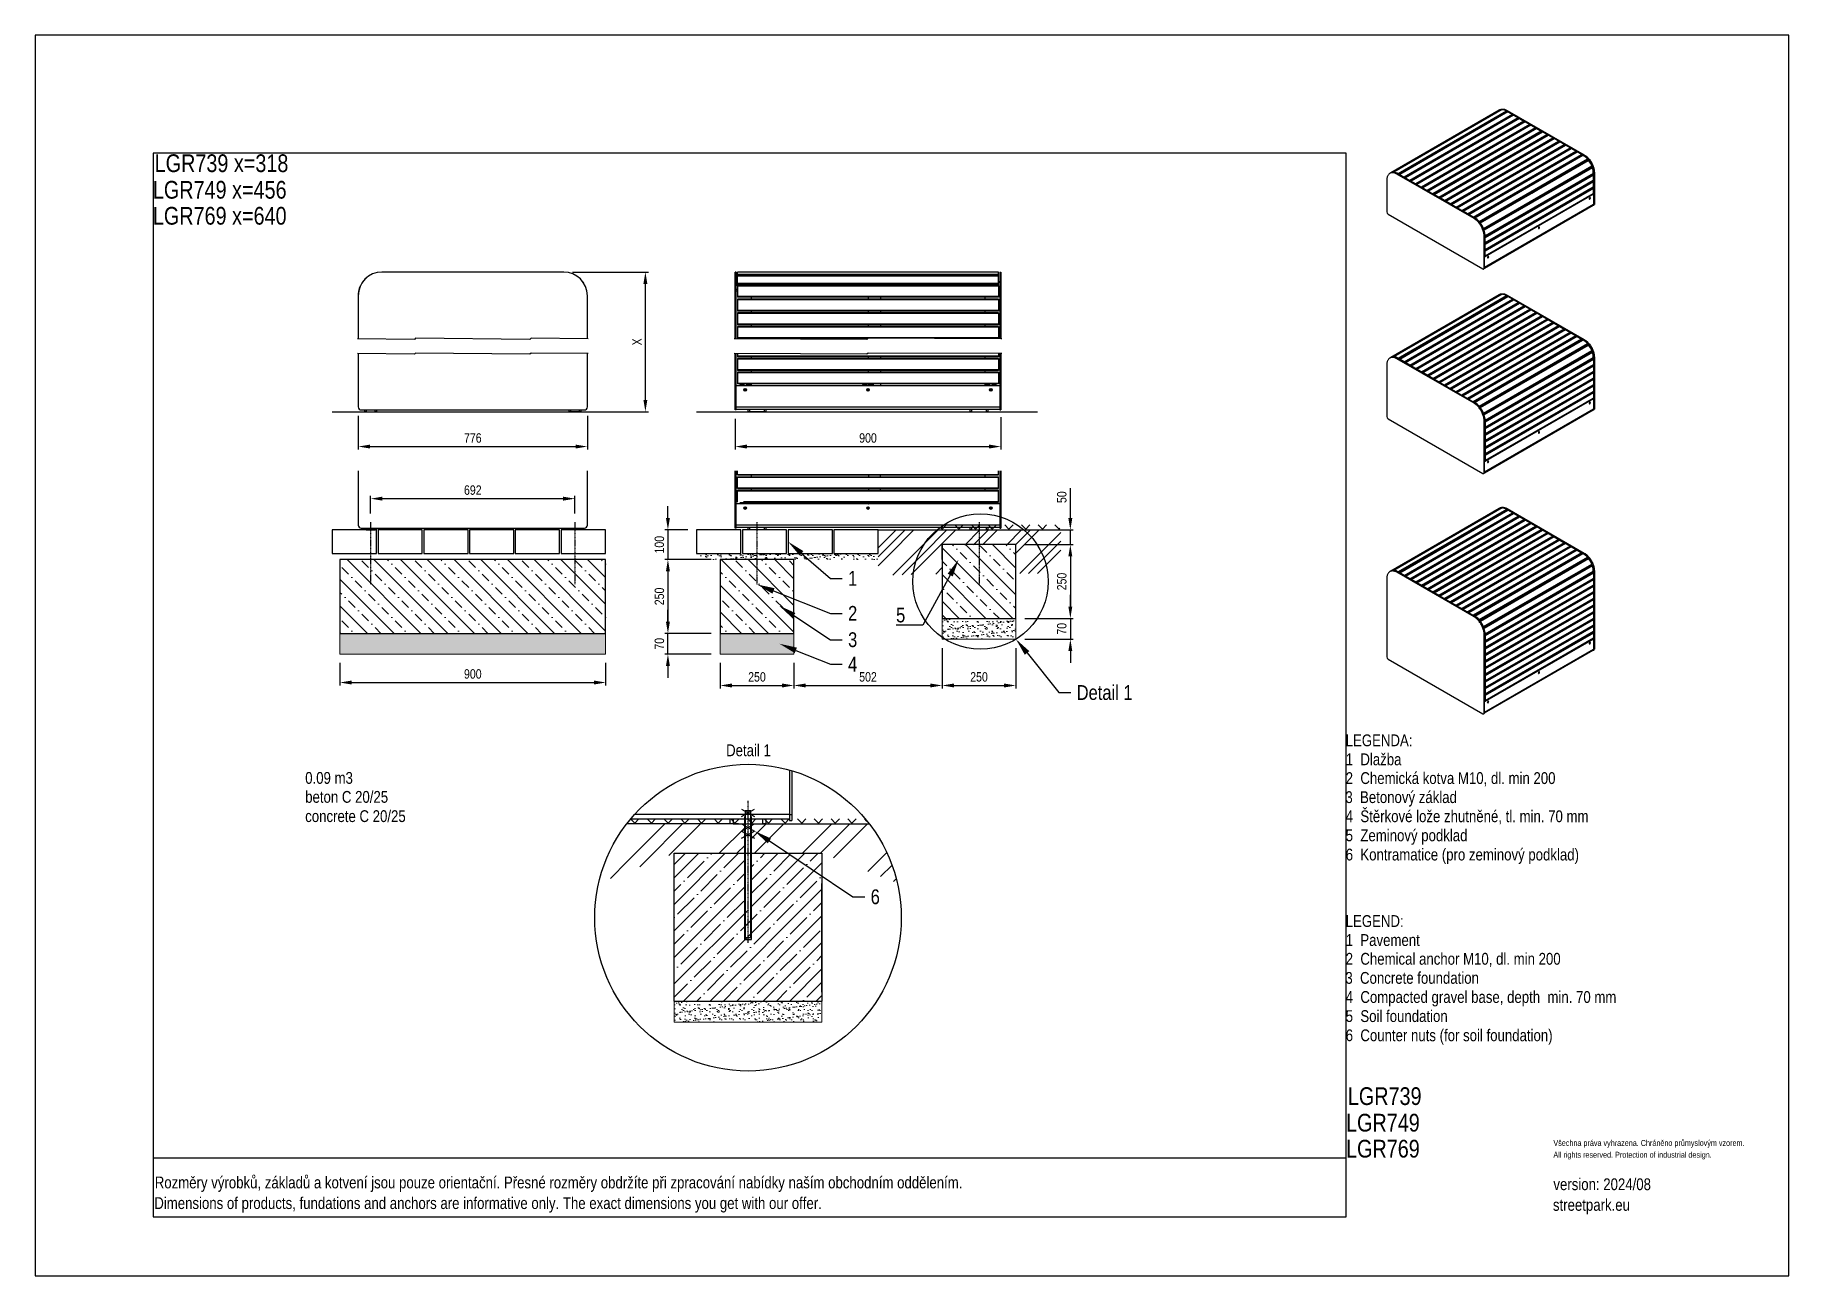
# Model space of a CAD drawing. Header units: millimetres. Extents: x 11004 to 16944, y 3085 to 7285.
import ezdxf
from ezdxf import colors
from ezdxf.entities.mleader import LeaderData, LeaderLine
from ezdxf.lldxf.tags import DXFTag
from ezdxf.math import Vec2, Vec3

# ---------------------------------------------------------------- set-up
doc = ezdxf.new("R2010")
doc.units = ezdxf.units.MM
doc.header["$LTSCALE"] = 0.3
doc.linetypes.add('DashDot', pattern=[15, 9, -3, 0, -3])
doc.layers.add('Nekreslit', color=6, linetype='Continuous', plot=False)
doc.layers.add('SRAFY', color=251, linetype='Continuous', lineweight=13)
doc.styles.add('SEACAD_Arial', font='arial.ttf', dxfattribs={"width": 0.8})
tags = doc.linetypes.add('HIDDEN2', pattern=[4.7625, 3.175, -1.5875]).pattern_tags.tags
tags[6:7] = [DXFTag(74, 4), DXFTag(75, 0), DXFTag(340, '0'), DXFTag(46, 0.0), DXFTag(50, 0.0), DXFTag(44, 0.0), DXFTag(45, 0.0)]
tags[4:5] = [DXFTag(74, 4), DXFTag(75, 0), DXFTag(340, '0'), DXFTag(46, 0.0), DXFTag(50, 0.0), DXFTag(44, 0.0), DXFTag(45, 0.0)]
doc.dimstyles.new('ISO-25', dxfattribs={"dimtxt": 1.6, "dimasz": 2, "dimexe": 0.5, "dimexo": 1.5, "dimtad": 1, "dimdec": 0, "dimtxsty": 'SEACAD_Arial', "dimcen": 2, "dimadec": 0, "dimazin": 0, "dimtfac": 1, "dimtdec": 0, "dimtmove": 0, "dimatfit": 3, "dimfxl": 1, "dimarcsym": 0})

msp = doc.modelspace()

# ---------------------------------------------------------------- texts
at = {"style": 'SEACAD_Arial', "width": 0.8}
for s, height, p in [('LGR749 x=456  ', 60, (11403.3, 6731.7)), ('LGR769 x=640  ', 60, (11403.3, 6643.7)), ('LEGENDA:', 40, (15443.3, 4878.1)), ('1  Dlažba', 40, (15443.3, 4813.8)), ('0.09 m3', 40, (11919.3, 4750.9)), ('2  Chemická kotva M10, dl. min 200', 40, (15443.3, 4750.3)), ('beton C 20/25', 40, (11919.3, 4686.7)), ('3  Betonový základ', 40, (15442.2, 4685.8)), ('concrete C 20/25', 40, (11919.3, 4621.5)), ('4  Štěrkové lože zhutněné, tl. min. 70 mm', 40, (15443.3, 4621.1)), ('5  Zeminový podklad', 40, (15443.3, 4556.5)), ('6  Kontramatice (pro zeminový podklad)', 40, (15443.3, 4491.5)), ('LEGEND:', 40, (15443.3, 4266.4)), ('1  Pavement', 40, (15443.3, 4202.1)), ('2  Chemical anchor M10, dl. min 200', 40, (15443.3, 4138.6)), ('3  Concrete foundation', 40, (15442.2, 4074)), ('4  Compacted gravel base, depth  min. 70 mm', 40, (15443.3, 4009.3)), ('5  Soil foundation', 40, (15443.3, 3944.7)), ('6  Counter nuts (for soil foundation)', 40, (15443.3, 3879.7)), ('LGR749  ', 60, (15444.4, 3573.9)), ('LGR769  ', 60, (15444.4, 3485.9)), ('Všechna práva vyhrazena. Chráněno průmyslovým vzorem.', 20, (16146.7, 3525.3)), ('All rights reserved. Protection of industrial design.', 20, (16146.7, 3485.3)), ('Rozměry výrobků, základů a kotvení jsou pouze orientační. Přesné rozměry obdržíte při zpracování nabídky naším obchodním oddělením.', 39.9982, (11409.8, 3381.6)), ('version: 2024/08', 40, (16146.7, 3375.5)), ('Dimensions of products, fundations and anchors are informative only. The exact dimensions you get with our offer.', 39.9982, (11408.2, 3311.7)), ('streetpark.eu', 40, (16145.1, 3305.6))]:
    msp.add_text(s, height=height, dxfattribs=at).set_placement(p)
at = {"char_height": 60, "attachment_point": 1, "style": 'SEACAD_Arial'}
for s, insert, width in [('LGR739 x=318  ', (11409.4, 6881.6), 880.891), ('LGR739  ', (15450.5, 3723.8), 253.994)]:
    msp.add_mtext(s, dxfattribs=dict(at, insert=insert, width=width))
at = {"insert": (13344.8, 4884.4), "char_height": 40, "attachment_point": 1, "style": 'SEACAD_Arial'}
msp.add_mtext_dynamic_manual_height_columns('Detail 1', width=226.121, gutter_width=200, heights=[0], dxfattribs=at)

# ---------------------------------------------------------------- blocks, each defined once
blk = doc.blocks.new('*D134')
at = {"color": 0, "lineweight": -2, "transparency": 16777216}
for p, q in [((12140.9, 5666.4), (12140.9, 5726.2)), ((12180.9, 5716.2), (12792.9, 5716.2)), ((12832.9, 5666.4), (12832.9, 5726.2))]:
    blk.add_line(p, q, dxfattribs=at)
at = {"color": 0, "transparency": 16777216}
for points in [[(12180.9, 5722.9), (12180.9, 5709.5), (12140.9, 5716.2)], [(12792.9, 5722.9), (12792.9, 5709.5), (12832.9, 5716.2)]]:
    blk.add_solid(points, dxfattribs=at)
at = {"layer": 'Defpoints', "color": 0, "transparency": 16777216}
for p in [(12832.9, 5716.2), (12140.9, 5636.4), (12832.9, 5636.4)]:
    blk.add_point(p, dxfattribs=at)
at = {"color": 0, "transparency": 16777216, "insert": (12486.9, 5745), "char_height": 32, "attachment_point": 5, "style": 'SEACAD_Arial'}
blk.add_mtext('692', dxfattribs=at)
blk = doc.blocks.new('*D139')
at = {"color": 0, "lineweight": -2, "transparency": 16777216}
for p, q in [((12036.9, 5160.1), (12036.9, 5083.8)), ((12936.9, 5160.1), (12936.9, 5083.8)), ((12076.9, 5093.8), (12896.9, 5093.8))]:
    blk.add_line(p, q, dxfattribs=at)
at = {"color": 0, "transparency": 16777216}
for points in [[(12076.9, 5100.5), (12076.9, 5087.1), (12036.9, 5093.8)], [(12896.9, 5100.5), (12896.9, 5087.1), (12936.9, 5093.8)]]:
    blk.add_solid(points, dxfattribs=at)
at = {"layer": 'Defpoints', "color": 0, "transparency": 16777216}
for p in [(12036.9, 5190.1), (12936.9, 5190.1), (12936.9, 5093.8)]:
    blk.add_point(p, dxfattribs=at)
at = {"color": 0, "transparency": 16777216, "insert": (12486.9, 5122.7), "char_height": 32, "attachment_point": 5, "style": 'SEACAD_Arial'}
blk.add_mtext('900', dxfattribs=at)
blk = doc.blocks.new('*D135')
at = {"color": 0, "lineweight": -2, "transparency": 16777216}
for p, q in [((12098.9, 5996.6), (12098.9, 5882.5)), ((12874.9, 5996.6), (12874.9, 5882.5)), ((12138.9, 5892.5), (12834.9, 5892.5))]:
    blk.add_line(p, q, dxfattribs=at)
at = {"color": 0, "transparency": 16777216}
for points in [[(12138.9, 5899.2), (12138.9, 5885.9), (12098.9, 5892.5)], [(12834.9, 5899.2), (12834.9, 5885.9), (12874.9, 5892.5)]]:
    blk.add_solid(points, dxfattribs=at)
at = {"layer": 'Defpoints', "color": 0, "transparency": 16777216}
for p in [(12098.9, 6026.6), (12874.9, 6026.6), (12874.9, 5892.5)]:
    blk.add_point(p, dxfattribs=at)
at = {"color": 0, "transparency": 16777216, "insert": (12486.9, 5921.4), "char_height": 32, "attachment_point": 5, "style": 'SEACAD_Arial'}
blk.add_mtext('776', dxfattribs=at)
blk = doc.blocks.new('*D144')
at = {"color": 0, "lineweight": -2, "transparency": 16777216}
for p, q in [((13375.4, 5986.4), (13375.4, 5882.5)), ((14275.4, 5991.6), (14275.4, 5882.5)), ((13415.4, 5892.5), (14235.4, 5892.5))]:
    blk.add_line(p, q, dxfattribs=at)
at = {"color": 0, "transparency": 16777216}
for points in [[(13415.4, 5899.2), (13415.4, 5885.9), (13375.4, 5892.5)], [(14235.4, 5899.2), (14235.4, 5885.9), (14275.4, 5892.5)]]:
    blk.add_solid(points, dxfattribs=at)
at = {"layer": 'Defpoints', "color": 0, "transparency": 16777216}
for p in [(13375.4, 6016.4), (14275.4, 6021.6), (14275.4, 5892.5)]:
    blk.add_point(p, dxfattribs=at)
at = {"color": 0, "transparency": 16777216, "insert": (13825.4, 5921.4), "char_height": 32, "attachment_point": 5, "style": 'SEACAD_Arial'}
blk.add_mtext('900', dxfattribs=at)
blk = doc.blocks.new('*D150')
at = {"color": 0, "lineweight": -2, "transparency": 16777216}
for p, q in [((12824.9, 6483.2), (13081.5, 6483.2)), ((13071.5, 6050.4), (13071.5, 6443.2)), ((12882.9, 6010.4), (13081.5, 6010.4))]:
    blk.add_line(p, q, dxfattribs=at)
at = {"color": 0, "transparency": 16777216}
for points in [[(13064.8, 6443.2), (13078.1, 6443.2), (13071.5, 6483.2)], [(13064.8, 6050.4), (13078.1, 6050.4), (13071.5, 6010.4)]]:
    blk.add_solid(points, dxfattribs=at)
at = {"layer": 'Defpoints', "color": 0, "transparency": 16777216}
for p in [(12794.9, 6483.2), (13071.5, 6483.2), (12852.9, 6010.4)]:
    blk.add_point(p, dxfattribs=at)
at = {"color": 0, "transparency": 16777216, "insert": (13043, 6246.8), "char_height": 32, "attachment_point": 5, "rotation": 90, "style": 'SEACAD_Arial'}
blk.add_mtext('X', dxfattribs=at)
blk = doc.blocks.new('*D182')
at = {"color": 0, "lineweight": -2, "transparency": 16777216}
for p, q in [((14405.5, 5560.6), (14520.7, 5560.6)), ((14510.7, 5520.6), (14510.7, 5350.6)), ((14356.4, 5310.6), (14520.7, 5310.6))]:
    blk.add_line(p, q, dxfattribs=at)
at = {"color": 0, "transparency": 16777216}
for points in [[(14504, 5520.6), (14517.3, 5520.6), (14510.7, 5560.6)], [(14504, 5350.6), (14517.3, 5350.6), (14510.7, 5310.6)]]:
    blk.add_solid(points, dxfattribs=at)
at = {"layer": 'Defpoints', "color": 0, "transparency": 16777216}
for p in [(14375.5, 5560.6), (14326.4, 5310.6), (14510.7, 5310.6)]:
    blk.add_point(p, dxfattribs=at)
at = {"color": 0, "transparency": 16777216, "insert": (14481.8, 5435.6), "char_height": 32, "attachment_point": 5, "rotation": 90, "style": 'SEACAD_Arial'}
blk.add_mtext('250', dxfattribs=at)
blk = doc.blocks.new('*D183')
at = {"color": 0, "lineweight": -2, "transparency": 16777216}
for p, q in [((14510.7, 5350.6), (14510.7, 5390.6)), ((14356.4, 5310.6), (14520.7, 5310.6)), ((14510.7, 5310.6), (14510.7, 5240.6)), ((14356.4, 5240.6), (14520.7, 5240.6)), ((14510.7, 5200.6), (14510.7, 5160.6))]:
    blk.add_line(p, q, dxfattribs=at)
at = {"color": 0, "transparency": 16777216}
for points in [[(14504, 5350.6), (14517.3, 5350.6), (14510.7, 5310.6)], [(14504, 5200.6), (14517.3, 5200.6), (14510.7, 5240.6)]]:
    blk.add_solid(points, dxfattribs=at)
at = {"layer": 'Defpoints', "color": 0, "transparency": 16777216}
for p in [(14326.4, 5310.6), (14326.4, 5240.6), (14510.7, 5240.6)]:
    blk.add_point(p, dxfattribs=at)
at = {"color": 0, "transparency": 16777216, "insert": (14481.8, 5275.6), "char_height": 32, "attachment_point": 5, "rotation": 90, "style": 'SEACAD_Arial'}
blk.add_mtext('70', dxfattribs=at)
blk = doc.blocks.new('*D184')
at = {"color": 0, "lineweight": -2, "transparency": 16777216}
for p, q in [((13324.4, 5160.1), (13324.4, 5073.8)), ((13574.4, 5160), (13574.4, 5073.8)), ((13364.4, 5083.8), (13534.4, 5083.8))]:
    blk.add_line(p, q, dxfattribs=at)
at = {"color": 0, "transparency": 16777216}
for points in [[(13364.4, 5090.5), (13364.4, 5077.1), (13324.4, 5083.8)], [(13534.4, 5090.5), (13534.4, 5077.1), (13574.4, 5083.8)]]:
    blk.add_solid(points, dxfattribs=at)
at = {"layer": 'Defpoints', "color": 0, "transparency": 16777216}
for p in [(13324.4, 5190.1), (13574.4, 5190), (13574.4, 5083.8)]:
    blk.add_point(p, dxfattribs=at)
at = {"color": 0, "transparency": 16777216, "insert": (13449.4, 5112.7), "char_height": 32, "attachment_point": 5, "style": 'SEACAD_Arial'}
blk.add_mtext('250', dxfattribs=at)
blk = doc.blocks.new('*D185')
at = {"color": 0, "lineweight": -2, "transparency": 16777216}
for p, q in [((14076.4, 5210.6), (14076.4, 5073.8)), ((14326.4, 5210.6), (14326.4, 5073.8)), ((14116.4, 5083.8), (14286.4, 5083.8))]:
    blk.add_line(p, q, dxfattribs=at)
at = {"color": 0, "transparency": 16777216}
for points in [[(14116.4, 5090.5), (14116.4, 5077.1), (14076.4, 5083.8)], [(14286.4, 5090.5), (14286.4, 5077.1), (14326.4, 5083.8)]]:
    blk.add_solid(points, dxfattribs=at)
at = {"layer": 'Defpoints', "color": 0, "transparency": 16777216}
for p in [(14076.4, 5240.6), (14326.4, 5240.6), (14326.4, 5083.8)]:
    blk.add_point(p, dxfattribs=at)
at = {"color": 0, "transparency": 16777216, "insert": (14201.4, 5112.7), "char_height": 32, "attachment_point": 5, "style": 'SEACAD_Arial'}
blk.add_mtext('250', dxfattribs=at)
blk = doc.blocks.new('*D186')
at = {"color": 0, "lineweight": -2, "transparency": 16777216}
for p, q in [((14076.4, 5210.6), (14076.4, 5073.8)), ((13574.4, 5160), (13574.4, 5073.8)), ((13614.4, 5083.8), (14036.4, 5083.8))]:
    blk.add_line(p, q, dxfattribs=at)
at = {"color": 0, "transparency": 16777216}
for points in [[(13614.4, 5090.5), (13614.4, 5077.1), (13574.4, 5083.8)], [(14036.4, 5090.5), (14036.4, 5077.1), (14076.4, 5083.8)]]:
    blk.add_solid(points, dxfattribs=at)
at = {"layer": 'Defpoints', "color": 0, "transparency": 16777216}
for p in [(14076.4, 5240.6), (13574.4, 5190), (14076.4, 5083.8)]:
    blk.add_point(p, dxfattribs=at)
at = {"color": 0, "transparency": 16777216, "insert": (13825.4, 5112.7), "char_height": 32, "attachment_point": 5, "style": 'SEACAD_Arial'}
blk.add_mtext('502', dxfattribs=at)
blk = doc.blocks.new('*D187')
at = {"color": 0, "lineweight": -2, "transparency": 16777216}
for p, q in [((14510.7, 5650.4), (14510.7, 5752)), ((14429.9, 5610.4), (14520.7, 5610.4)), ((14510.7, 5560.6), (14510.7, 5610.4)), ((14356.4, 5560.6), (14520.7, 5560.6)), ((14510.7, 5520.6), (14510.7, 5480.6))]:
    blk.add_line(p, q, dxfattribs=at)
at = {"color": 0, "transparency": 16777216}
for points in [[(14504, 5650.4), (14517.3, 5650.4), (14510.7, 5610.4)], [(14504, 5520.6), (14517.3, 5520.6), (14510.7, 5560.6)]]:
    blk.add_solid(points, dxfattribs=at)
at = {"layer": 'Defpoints', "color": 0, "transparency": 16777216}
for p in [(14399.9, 5610.4), (14510.7, 5610.4), (14326.4, 5560.6)]:
    blk.add_point(p, dxfattribs=at)
at = {"color": 0, "transparency": 16777216, "insert": (14481.8, 5721.2), "char_height": 32, "attachment_point": 5, "rotation": 90, "style": 'SEACAD_Arial'}
blk.add_mtext('50', dxfattribs=at)
blk = doc.blocks.new('*D188')
at = {"color": 0, "lineweight": -2, "transparency": 16777216}
for p, q in [((13147.7, 5650.4), (13147.7, 5690.4)), ((13214.9, 5610.4), (13137.7, 5610.4)), ((13147.7, 5610.4), (13147.7, 5510.4)), ((13294.4, 5510.4), (13137.7, 5510.4)), ((13147.7, 5470.4), (13147.7, 5430.4))]:
    blk.add_line(p, q, dxfattribs=at)
at = {"color": 0, "transparency": 16777216}
for points in [[(13141.1, 5650.4), (13154.4, 5650.4), (13147.7, 5610.4)], [(13141.1, 5470.4), (13154.4, 5470.4), (13147.7, 5510.4)]]:
    blk.add_solid(points, dxfattribs=at)
at = {"layer": 'Defpoints', "color": 0, "transparency": 16777216}
for p in [(13244.9, 5610.4), (13147.7, 5510.4), (13324.4, 5510.4)]:
    blk.add_point(p, dxfattribs=at)
at = {"color": 0, "transparency": 16777216, "insert": (13118.9, 5560.4), "char_height": 32, "attachment_point": 5, "rotation": 90, "style": 'SEACAD_Arial'}
blk.add_mtext('100', dxfattribs=at)
blk = doc.blocks.new('*D180')
at = {"color": 0, "lineweight": -2, "transparency": 16777216}
for p, q in [((13294.4, 5510.4), (13137.7, 5510.4)), ((13147.7, 5470.4), (13147.7, 5300)), ((13294.4, 5260), (13137.7, 5260))]:
    blk.add_line(p, q, dxfattribs=at)
at = {"color": 0, "transparency": 16777216}
for points in [[(13141.1, 5470.4), (13154.4, 5470.4), (13147.7, 5510.4)], [(13141.1, 5300), (13154.4, 5300), (13147.7, 5260)]]:
    blk.add_solid(points, dxfattribs=at)
at = {"layer": 'Defpoints', "color": 0, "transparency": 16777216}
for p in [(13324.4, 5510.4), (13147.7, 5260), (13324.4, 5260)]:
    blk.add_point(p, dxfattribs=at)
at = {"color": 0, "transparency": 16777216, "insert": (13118.9, 5385.2), "char_height": 32, "attachment_point": 5, "rotation": 90, "style": 'SEACAD_Arial'}
blk.add_mtext('250', dxfattribs=at)
blk = doc.blocks.new('*D181')
at = {"color": 0, "lineweight": -2, "transparency": 16777216}
for p, q in [((13147.7, 5300), (13147.7, 5340)), ((13294.4, 5260), (13137.7, 5260)), ((13147.7, 5190), (13147.7, 5260)), ((13294.4, 5190), (13137.7, 5190)), ((13147.7, 5150), (13147.7, 5110))]:
    blk.add_line(p, q, dxfattribs=at)
at = {"color": 0, "transparency": 16777216}
for points in [[(13141.1, 5300), (13154.4, 5300), (13147.7, 5260)], [(13141.1, 5150), (13154.4, 5150), (13147.7, 5190)]]:
    blk.add_solid(points, dxfattribs=at)
at = {"layer": 'Defpoints', "color": 0, "transparency": 16777216}
for p in [(13147.7, 5260), (13324.4, 5260), (13324.4, 5190)]:
    blk.add_point(p, dxfattribs=at)
at = {"color": 0, "transparency": 16777216, "insert": (13118.9, 5225), "char_height": 32, "attachment_point": 5, "rotation": 90, "style": 'SEACAD_Arial'}
blk.add_mtext('70', dxfattribs=at)

# ---------------------------------------------------------------- dimensions: what is measured, and where the dimension line sits
dim = msp.add_linear_dim(base=(13071.5, 6483.2), p1=(12852.9, 6010.4), p2=(12794.9, 6483.2), angle=90, text='X', dimstyle='ISO-25')
dim.commit()
dim.dimension.update_dxf_attribs({"geometry": '*D150', "text_midpoint": (13043, 6246.8)})
for base, p1, p2, picture, middle in [((12874.9, 5892.5), (12098.9, 6026.6), (12874.9, 6026.6), '*D135', (12486.9, 5921.4)), ((14275.4, 5892.5), (13375.4, 6016.4), (14275.4, 6021.6), '*D144', (13825.4, 5921.4))]:
    dim = msp.add_linear_dim(base=base, p1=p1, p2=p2, dimstyle='ISO-25')
    dim.commit()
    dim.dimension.update_dxf_attribs({"geometry": picture, "text_midpoint": middle})
for base, p1, p2, override, picture, middle in [((12832.9, 5716.2), (12140.9, 5636.4), (12832.9, 5636.4), {"dimscale": 0}, '*D134', (12486.9, 5745)), ((14076.4, 5083.8), (13574.4, 5190), (14076.4, 5240.6), {"dimscale": 0, "dimtix": 0, "dimtofl": 1, "dimtmove": 0, "dimatfit": 3}, '*D186', (13825.4, 5112.7)), ((14326.4, 5083.8), (14076.4, 5240.6), (14326.4, 5240.6), {"dimscale": 0, "dimtix": 0, "dimtofl": 1, "dimtmove": 0, "dimatfit": 3}, '*D185', (14201.4, 5112.7)), ((12936.9, 5093.8), (12036.9, 5190.1), (12936.9, 5190.1), {"dimscale": 0, "dimtix": 0, "dimtofl": 1, "dimtmove": 0, "dimatfit": 3}, '*D139', (12486.9, 5122.7)), ((13574.4, 5083.8), (13324.4, 5190.1), (13574.4, 5190), {"dimscale": 0, "dimtix": 0, "dimtofl": 1, "dimtmove": 0, "dimatfit": 3}, '*D184', (13449.4, 5112.7))]:
    dim = msp.add_linear_dim(base=base, p1=p1, p2=p2, dimstyle='ISO-25', override=override)
    dim.commit()
    dim.dimension.update_dxf_attribs({"geometry": picture, "text_midpoint": middle})
for base, p1, p2, picture, middle in [((14510.7, 5610.4), (14326.4, 5560.6), (14399.9, 5610.4), '*D187', (14481.8, 5721.2)), ((13147.7, 5510.4), (13244.9, 5610.4), (13324.4, 5510.4), '*D188', (13118.9, 5560.4)), ((13147.7, 5260), (13324.4, 5190), (13324.4, 5260), '*D181', (13118.9, 5225))]:
    dim = msp.add_linear_dim(base=base, p1=p1, p2=p2, angle=90, dimstyle='ISO-25')
    dim.commit()
    dim.dimension.update_dxf_attribs({"geometry": picture, "text_midpoint": middle})
for base, p1, p2, override, picture, middle in [((14510.7, 5310.6), (14375.5, 5560.6), (14326.4, 5310.6), {"dimscale": 0}, '*D182', (14481.8, 5435.6)), ((14510.7, 5240.6), (14326.4, 5310.6), (14326.4, 5240.6), {"dimscale": 0, "dimtmove": 1}, '*D183', (14481.8, 5275.6))]:
    dim = msp.add_linear_dim(base=base, p1=p1, p2=p2, angle=90, dimstyle='ISO-25', override=override)
    dim.commit()
    dim.dimension.update_dxf_attribs({"geometry": picture, "text_midpoint": middle})
dim = msp.add_linear_dim(base=(13147.7, 5260), p1=(13324.4, 5510.4), p2=(13324.4, 5260), angle=90, dimstyle='ISO-25')
dim.commit()
dim.dimension.update_dxf_attribs({"geometry": '*D180', "text_midpoint": (13147.7, 5385.2), "dimtype": 160})

# ---------------------------------------------------------------- hatches: boundary and pattern name
at = {"layer": 'SRAFY'}
h = msp.add_hatch(dxfattribs=at)
h.set_pattern_fill('GOST_GROUND', color=256, scale=10)
h.set_pattern_definition([(45, (6909.47, 295.79), (141.4214, -9e-15), [200]), (45, (6939.47, 295.79), (141.4214, -9e-15), [200]), (45, (6969.47, 295.79), (141.4214, -9e-15), [200])])
h.paths.add_polyline_path([(14076.4, 5461.5), (13859.9, 5456.6), (13859.9, 5610.4), (14478.2, 5610.4), (14478.2, 5463), (14326.4, 5463), (14326.4, 5560.6), (14076.4, 5558.7)])
h = msp.add_hatch(dxfattribs=at)
h.set_pattern_fill('TERACO', color=256, scale=20)
h.set_pattern_definition([(45, (6609.467, 295.79), (-28.28427, 28.28427), [20, -20]), (135, (6666.035, 295.79), (-28.28427, -28.28427), [20, -20])])
h.paths.add_polyline_path([(14069.9, 5610.4), (14069.9, 5633.5), (14475.3, 5633.5), (14475.3, 5610.5)])
h = msp.add_hatch(dxfattribs=at)
h.set_pattern_fill('AR-SAND', color=256, scale=0.5)
h.set_pattern_definition([(37.5, (6709.467, 295.79), (-0.800016, 24.47066), [0, -19.304, 0, -21.59, 0, -20.6375]), (7.5, (6709.467, 295.79), (22.47616, 35.84126), [0, -10.414, 0, -17.399, 0, -6.6675]), (327.5, (6693.846, 295.79), (39.54962, 0.07186), [0, -6.35, 0, -22.86, 0, -29.845]), (317.5, (6693.846, 295.79), (38.17782, 11.14647), [0, -3.175, 0, -14.986, 0, -17.145])])
h.paths.add_polyline_path([(13244.9, 5530.4), (13244.9, 5510.5), (13275.4, 5510.4), (13395.4, 5510.3), (13395.4, 5530.4)])
h.paths.add_polyline_path([(13859.9, 5510.1), (13859.9, 5530.4), (13395.4, 5530.4), (13395.4, 5510.3), (13525.4, 5510.1)])
h = msp.add_hatch(dxfattribs=at)
h.set_pattern_fill('BETON-PROSTY', color=256, scale=0.8, angle=90)
h.set_pattern_definition([(135, (5358.19, 781.864), (-45.25483, -45.25483), []), (135, (5358.19, 827.12), (-67.88225, -22.6274), [32, -16, 0, -16])])
h.paths.add_polyline_path([(14326.4, 5560.6), (14076.4, 5560.6), (14076.4, 5310.6), (14326.4, 5310.6)])
h = msp.add_hatch(dxfattribs=at)
h.set_pattern_fill('BETON-PROSTY', color=256, scale=0.8, angle=90)
h.set_pattern_definition([(135, (6702.88, 731.35), (-45.25483, -45.25483), []), (135, (6702.88, 776.605), (-67.88225, -22.6274), [32, -16, 0, -16])])
h.paths.add_polyline_path([(12936.9, 5390.5), (12936.9, 5510.1), (12036.9, 5510.1), (12036.9, 5260.1), (12185.9, 5260.1), (12936.9, 5260.1)])
h.paths.add_polyline_path([(13574.4, 5390.5), (13574.4, 5510), (13324.4, 5510.1), (13324.4, 5260.1), (13574.4, 5260.1)])
h = msp.add_hatch(dxfattribs=at)
h.set_pattern_fill('AR-SAND', color=256, scale=0.5)
h.set_pattern_definition([(37.5, (5953.852, 781.862), (-0.800016, 24.47066), [0, -19.304, 0, -21.59, 0, -20.6375]), (7.5, (5953.852, 781.862), (22.47616, 35.84126), [0, -10.414, 0, -17.399, 0, -6.6675]), (327.5, (5938.231, 781.862), (39.54962, 0.07186), [0, -6.35, 0, -22.86, 0, -29.845]), (317.5, (5938.23, 781.862), (38.17782, 11.14647), [0, -3.175, 0, -14.986, 0, -17.145])])
h.paths.add_polyline_path([(14076.4, 5310.6), (14326.4, 5310.6), (14326.4, 5240.6), (14076.4, 5240.6)])
h = msp.add_hatch(dxfattribs=at)
h.set_pattern_fill('AR-SAND', color=256, scale=0.5)
h.set_pattern_definition([(37.5, (6702.88, 731.35), (-0.800016, 24.47066), [0, -19.304, 0, -21.59, 0, -20.6375]), (7.5, (6702.88, 731.35), (22.47616, 35.84126), [0, -10.414, 0, -17.399, 0, -6.6675]), (327.5, (6687.258, 731.35), (39.54962, 0.07186), [0, -6.35, 0, -22.86, 0, -29.845]), (317.5, (6687.26, 731.35), (38.17782, 11.14647), [0, -3.175, 0, -14.986, 0, -17.145])])
h.paths.add_polyline_path([(12936.9, 5190.1), (12936.9, 5260.1), (12036.9, 5260.1), (12036.9, 5190.1)])
h.paths.add_polyline_path([(13574.4, 5190.1), (13574.4, 5260), (13496.7, 5260.1), (13324.4, 5260), (13324.4, 5190)])
h = msp.add_hatch(dxfattribs=at)
h.set_pattern_fill('TERACO', color=256, scale=20)
h.set_pattern_definition([(45, (5172.4, -699.72), (-28.28427, 28.28427), [20, -20]), (135, (5228.97, -699.72), (-28.28427, -28.28427), [20, -20])])
h.paths.add_polyline_path([(13017.2, 4614.9), (13017.2, 4638), (13820.8, 4638), (13820.8, 4614.9)])
h = msp.add_hatch(dxfattribs=at)
h.set_pattern_fill('GOST_GROUND', color=256, scale=20)
h.set_pattern_definition([(45, (5940, 245.79), (282.8427, -2e-14), [400]), (45, (6000, 245.79), (282.8427, -2e-14), [400]), (45, (6060, 245.79), (282.8427, -2e-14), [400])])
edge = h.paths.add_edge_path()
edge.add_line((13409, 4615), (13387, 4615))
edge.add_line((13387, 4615), (13008, 4615))
edge.add_arc((13419, 4297.8), 519.1, 142.33693, 166.98753)
edge.add_line((12913.2, 4414.7), (13169, 4515.7))
edge.add_line((13169, 4515.7), (13409, 4515.7))
edge.add_line((13409, 4515.7), (13409, 4615))
edge = h.paths.add_edge_path()
edge.add_line((13829.9, 4615), (13451, 4615))
edge.add_line((13451, 4615), (13429, 4615))
edge.add_line((13429, 4615), (13429, 4515.7))
edge.add_line((13429, 4515.7), (13669, 4515.7))
edge.add_line((13669, 4515.7), (13924.8, 4414.7))
edge.add_arc((13419, 4297.8), 519.1, 13.01247, 37.66307)
h = msp.add_hatch(dxfattribs=at)
h.set_pattern_fill('ANSI35', color=256, scale=10, angle=0.00001)
h.set_pattern_definition([(45, (5940, 346.8), (-44.9013, 44.90127), []), (45, (5984.9, 346.8), (-44.9013, 44.90127), [79.375, -15.875, 0, -15.875])])
h.paths.add_polyline_path([(13669, 4515.7), (13429, 4515.7), (13429, 4324.7), (13409, 4324.7), (13409, 4515.7), (13169, 4515.7), (13169, 4015.7), (13669, 4015.7)])
h = msp.add_hatch(dxfattribs=at)
h.set_pattern_fill('AR-SAND', color=256, scale=0.5)
h.set_pattern_definition([(37.5, (5046.428, -514.906), (-0.800016, 24.47066), [0, -19.304, 0, -21.59, 0, -20.6375]), (7.5, (5046.428, -514.906), (22.47616, 35.84126), [0, -10.414, 0, -17.399, 0, -6.6675]), (327.5, (5030.807, -514.906), (39.54962, 0.07186), [0, -6.35, 0, -22.86, 0, -29.845]), (317.5, (5030.807, -514.906), (38.17782, 11.14647), [0, -3.175, 0, -14.986, 0, -17.145])])
h.paths.add_polyline_path([(13169, 4013.9), (13669, 4013.9), (13669, 3943.9), (13169, 3943.8)])

# ---------------------------------------------------------------- linework, layer by layer
for p, q in [((15962.7, 7030.8), (15596.1, 6819.2)), ((15968.6, 7032.9), (15602.1, 6821.3)), ((15969.8, 7031.8), (15603.8, 6820.5)), ((15972.6, 7033), (15606.1, 6821.4)), ((15972.9, 7033), (15606.3, 6821.4)), ((15987.9, 7027.7), (15621.3, 6816.1)), ((15988.7, 7026.3), (15622.2, 6814.7)), ((15992, 7025.1), (15625.5, 6813.5)), ((15992.6, 7025.1), (15626.1, 6813.4)), ((16007.9, 7016.2), (15641.3, 6804.6)), ((16008.7, 7014.8), (15642.2, 6803.2)), ((16011.5, 7013.8), (15645, 6802.2)), ((16012.1, 7013.8), (15645.6, 6802.2)), ((15966.1, 7032.8), (15964.4, 7031.8)), ((15969.8, 7031.8), (15970, 7031.4)), ((15988.4, 7029.5), (15990.1, 7030.4)), ((15988.4, 7029.5), (16249.7, 6878.6)), ((15988.7, 7026.3), (15988.7, 7023.2)), ((15990.1, 7030.4), (16251.4, 6879.6)), ((15992.6, 7025.1), (16007.9, 7016.2)), ((16008.7, 7014.8), (16008.7, 7012.2)), ((16012.1, 7013.8), (16027.4, 7005)), ((16027.4, 7005), (15660.9, 6793.4)), ((16028.3, 7003.5), (15661.7, 6791.9)), ((16031.1, 7002.6), (15664.5, 6791)), ((16031.7, 7002.5), (15665.1, 6790.9)), ((16046.9, 6993.7), (15680.4, 6782.1)), ((16047.8, 6992.2), (15681.2, 6780.6)), ((16050.6, 6991.3), (15684, 6779.7)), ((16051.2, 6991.3), (15684.6, 6779.6)), ((16066.4, 6982.4), (15699.9, 6770.8)), ((16067.3, 6981), (15700.7, 6769.4)), ((16070.1, 6980), (15703.5, 6768.4)), ((16070.7, 6980), (15704.1, 6768.4)), ((16086, 6971.2), (15719.4, 6759.6)), ((16086.8, 6969.7), (15720.2, 6758.1)), ((16089.6, 6968.8), (15723, 6757.2)), ((16090.2, 6968.7), (15723.6, 6757.1)), ((16105.5, 6959.9), (15738.9, 6748.3)), ((16106.3, 6958.4), (15739.8, 6746.8)), ((16109.1, 6957.5), (15742.6, 6745.9)), ((15743.2, 6745.8), (16109.7, 6957.4)), ((16028.3, 7003.5), (16028.3, 7001)), ((16031.7, 7002.5), (16046.9, 6993.7)), ((16047.8, 6992.2), (16047.8, 6989.7)), ((16051.2, 6991.3), (16066.4, 6982.4)), ((16067.3, 6981), (16067.3, 6978.4)), ((16070.7, 6980), (16086, 6971.2)), ((16086.8, 6969.7), (16086.8, 6967.2)), ((16090.2, 6968.7), (16105.5, 6959.9)), ((16106.3, 6958.4), (16106.3, 6955.9)), ((16125, 6948.6), (16109.7, 6957.4)), ((15758.4, 6737), (16125, 6948.6)), ((15759.3, 6735.5), (16125.9, 6947.2)), ((16128.7, 6946.2), (15762.1, 6734.6)), ((15762.7, 6734.6), (16129.3, 6946.2)), ((15778, 6725.8), (16144.5, 6937.4)), ((15778.8, 6724.3), (16145.4, 6935.9)), ((16148.2, 6935), (15781.6, 6723.4)), ((15782.2, 6723.3), (16148.8, 6934.9)), ((15797.5, 6714.5), (16164, 6926.1)), ((15798.3, 6713), (16164.9, 6924.6)), ((16167.7, 6923.7), (15801.1, 6712.1)), ((15801.7, 6712), (16168.3, 6923.6)), ((15817, 6703.2), (16183.6, 6914.8)), ((15817.8, 6701.7), (16184.4, 6913.4)), ((16187.2, 6912.4), (15820.6, 6700.8)), ((15821.2, 6700.8), (16187.8, 6912.4)), ((15836.5, 6692), (16203.1, 6903.6)), ((15837.4, 6690.5), (16203.9, 6902.1)), ((16206.7, 6901.2), (15840.2, 6689.6)), ((15840.8, 6689.5), (16207.3, 6901.1)), ((15856, 6680.7), (16222.6, 6892.3)), ((15856.9, 6679.2), (16223.4, 6890.8)), ((16125.9, 6944.6), (16125.9, 6947.2)), ((16144.5, 6937.4), (16129.3, 6946.2)), ((16145.4, 6933.4), (16145.4, 6935.9)), ((16164, 6926.1), (16148.8, 6934.9)), ((16164.9, 6922.1), (16164.9, 6924.6)), ((16183.6, 6914.8), (16168.3, 6923.6)), ((16184.4, 6910.8), (16184.4, 6913.4)), ((16203.1, 6903.6), (16187.8, 6912.4)), ((16203.9, 6899.6), (16203.9, 6902.1)), ((16222.6, 6892.3), (16207.3, 6901.1)), ((16223.4, 6888.3), (16223.4, 6890.8)), ((16226.2, 6889.9), (15859.7, 6678.3)), ((15860.3, 6678.2), (16226.8, 6889.8)), ((15875.5, 6669.4), (16242.1, 6881)), ((15876.4, 6667.9), (16243, 6879.6)), ((16246.3, 6878.3), (15879.7, 6666.7)), ((15880.3, 6666.7), (16246.8, 6878.3)), ((15895.3, 6654.6), (16261.8, 6866.2)), ((15895.7, 6653), (16262.2, 6864.7)), ((16265, 6861.6), (15898.5, 6650)), ((15899.5, 6649.5), (16266.1, 6861.2)), ((15910.2, 6629.8), (16276.7, 6841.4)), ((15910.3, 6630.9), (16276.9, 6842.5)), ((16277.9, 6837.4), (15911.3, 6625.8)), ((16279, 6836.3), (15912.5, 6624.7)), ((16242.1, 6881), (16226.8, 6889.8)), ((16243, 6876.4), (16243, 6879.6)), ((16249.7, 6878.6), (16251.4, 6879.6)), ((16257.7, 6857.4), (16262.2, 6864.7)), ((16269.4, 6837.1), (16277.9, 6837.4)), ((16269.8, 6837.4), (16269.9, 6837.2)), ((15582.8, 6795.3), (15582.8, 6686.5)), ((15594.4, 6818.3), (15592.7, 6817.3)), ((15618.4, 6815.9), (15616.7, 6814.9)), ((15878.1, 6664), (15616.7, 6814.9)), ((15879.8, 6665), (15618.4, 6815.9)), ((15622.2, 6814.7), (15622.2, 6813.7)), ((15625.2, 6812), (15625.2, 6813)), ((15626.1, 6813.4), (15641.3, 6804.6)), ((15642.2, 6803.2), (15642.2, 6802.2)), ((15644.7, 6800.7), (15644.7, 6801.7)), ((15645.6, 6802.2), (15660.9, 6793.4)), ((15661.7, 6791.9), (15661.7, 6790.9)), ((15664.2, 6789.4), (15664.2, 6790.4)), ((15665.1, 6790.9), (15680.4, 6782.1)), ((15681.2, 6780.6), (15681.2, 6779.6)), ((15683.8, 6778.2), (15683.8, 6779.2)), ((15684.6, 6779.6), (15699.9, 6770.8)), ((15914.6, 6601.8), (16281.1, 6813.4)), ((15914.6, 6579.2), (16281.1, 6790.8)), ((15915.1, 6605.2), (16281.7, 6816.8)), ((15915.2, 6582.1), (16281.7, 6793.7)), ((16281.9, 6817.3), (15915.4, 6605.7)), ((15915.4, 6600.3), (16282, 6811.9)), ((15915.4, 6582.7), (16282, 6794.3)), ((15915.4, 6577.8), (16282, 6789.4)), ((15915.4, 6560.1), (16282, 6771.7)), ((16281.1, 6813.4), (16278.5, 6814.9)), ((16281.1, 6790.8), (16278.9, 6792.1)), ((16282, 6794.3), (16282, 6811.9)), ((16282, 6771.7), (16282, 6789.4)), ((16283.7, 6819.8), (16285.4, 6820.8)), ((16283.7, 6819.8), (16283.7, 6711)), ((16285.4, 6820.8), (16285.4, 6712)), ((15700.7, 6769.4), (15700.7, 6768.4)), ((15703.3, 6766.9), (15703.3, 6767.9)), ((15704.1, 6768.4), (15719.4, 6759.6)), ((15720.2, 6758.1), (15720.2, 6757.1)), ((15722.8, 6755.6), (15722.8, 6756.6)), ((15723.6, 6757.1), (15738.9, 6748.3)), ((15739.8, 6746.8), (15739.8, 6745.8)), ((15742.3, 6745.3), (15742.3, 6744.4)), ((15758.4, 6737), (15743.2, 6745.8)), ((15759.3, 6734.6), (15759.3, 6735.5)), ((15761.8, 6734.1), (15761.8, 6733.1)), ((15778, 6725.8), (15762.7, 6734.6)), ((15778.8, 6723.3), (15778.8, 6724.3)), ((15781.4, 6722.8), (15781.4, 6721.8)), ((15797.5, 6714.5), (15782.2, 6723.3)), ((15798.3, 6712), (15798.3, 6713)), ((16281.1, 6747.7), (15913.7, 6535.6)), ((16282.8, 6746.7), (15913.7, 6533.7)), ((15914.6, 6556.7), (16281.1, 6768.3)), ((15915.2, 6559.6), (16281.7, 6771.2)), ((15915.2, 6537), (16281.7, 6748.6)), ((15915.4, 6555.2), (16282, 6766.8)), ((15915.4, 6537.6), (16282, 6749.2)), ((16073.4, 6750.1), (16090.4, 6759.9)), ((16244.7, 6727.3), (16244.7, 6726.7)), ((16247.4, 6728.6), (16247.7, 6728.4)), ((16247.5, 6728.9), (16248, 6728.6)), ((16248.9, 6729.7), (16248.9, 6729.1)), ((16250.3, 6730.5), (16250.3, 6729.9)), ((16250.8, 6730.2), (16250.8, 6730.8)), ((16259.4, 6735.8), (16259.9, 6735.5)), ((16259.9, 6735.5), (16260.8, 6736)), ((16260.3, 6736.3), (16260.4, 6736.2)), ((16260.8, 6736), (16260.3, 6736.3)), ((16260.9, 6736.1), (16260.7, 6736)), ((16261.7, 6736.9), (16261.5, 6737)), ((16261.7, 6736.9), (16261.5, 6737)), ((16261.7, 6736.9), (16261.7, 6737.1)), ((16266.1, 6739.6), (16266.1, 6739)), ((16266.9, 6739.5), (16266.9, 6740.1)), ((16270.1, 6733.5), (16269.2, 6734)), ((16275.5, 6745.1), (16276, 6744.8)), ((16276, 6744.8), (16276.9, 6745.3)), ((16276.9, 6745.3), (16276.4, 6745.6)), ((16281.1, 6768.3), (16278.9, 6769.6)), ((16282.8, 6746.7), (16281.1, 6747.7)), ((16282, 6749.2), (16282, 6766.8)), ((16282.8, 6746.7), (16282.8, 6711.5)), ((15587, 6679.2), (15907.8, 6494)), ((15800.9, 6711.5), (15800.9, 6710.6)), ((15817, 6703.2), (15801.7, 6712)), ((15817.8, 6700.8), (15817.8, 6701.7)), ((15820.4, 6700.3), (15820.4, 6699.3)), ((15836.5, 6692), (15821.2, 6700.8)), ((15837.4, 6689.5), (15837.4, 6690.5)), ((15839.9, 6689), (15839.9, 6688)), ((15856, 6680.7), (15840.8, 6689.5)), ((15856.9, 6678.2), (15856.9, 6679.2)), ((15859.4, 6677.7), (15859.4, 6676.8)), ((15875.5, 6669.4), (15860.3, 6678.2)), ((15876.4, 6667), (15876.4, 6667.9)), ((15879.8, 6665), (15878.1, 6664)), ((15879.4, 6666.2), (15879.4, 6665.2)), ((15895, 6652), (15895.7, 6653)), ((16282.8, 6711.5), (15913.7, 6498.4)), ((15913.7, 6496.7), (16281.8, 6709.3)), ((16282.4, 6708.3), (16284.1, 6709.3)), ((16283.7, 6711), (16285.4, 6712)), ((15897.5, 6649), (15897.9, 6649.2)), ((15898.3, 6649.9), (15897.7, 6648.8)), ((15908.7, 6629.7), (15910, 6629.7)), ((15909.1, 6629.7), (15908.8, 6629.5)), ((15910.1, 6625.8), (15911.3, 6625.8)), ((15913.7, 6606.2), (15912, 6605.2)), ((15912, 6496.5), (15912, 6605.2)), ((15913.7, 6497.5), (15913.7, 6606.2)), ((15914.5, 6605.2), (15913.7, 6605.7)), ((15914.6, 6601.8), (15913.7, 6602.3)), ((15915.4, 6582.7), (15915.4, 6600.3)), ((16072.5, 6627.8), (16072.5, 6627.3)), ((16077.7, 6630.6), (16078, 6630.5)), ((16077.8, 6630.9), (16078, 6630.8)), ((16078, 6631), (16078, 6630.5)), ((16078.5, 6630.8), (16078.5, 6631.4)), ((16087.2, 6636.3), (16087.7, 6636)), ((16087.7, 6636), (16088.5, 6636.5)), ((16088.5, 6636.5), (16088, 6636.8)), ((16088.2, 6636.9), (16088.4, 6636.7)), ((16089.6, 6637.7), (16089.6, 6637.7)), ((16089.6, 6637.7), (16089.6, 6637.7)), ((16093.8, 6640.2), (16093.8, 6639.6)), ((16094.7, 6640.1), (16094.7, 6640.7)), ((16097.9, 6634.1), (16097, 6634.6)), ((16103.3, 6645.6), (16103.8, 6645.3)), ((16103.8, 6645.3), (16104.6, 6645.8)), ((16104.6, 6645.8), (16104.1, 6646.1)), ((15913.7, 6582.7), (15914.6, 6582.2)), ((15914.6, 6579.2), (15913.7, 6579.7)), ((15913.7, 6560.1), (15914.6, 6559.6)), ((15914.6, 6556.7), (15913.7, 6557.2)), ((15913.7, 6537.6), (15914.6, 6537.1)), ((15913.7, 6537.6), (15915.4, 6536.6)), ((15915.4, 6560.1), (15915.4, 6577.8)), ((15915.4, 6537.6), (15915.4, 6555.2)), ((15915.4, 6536.6), (15916.3, 6537.1)), ((15916.3, 6537.1), (15915.8, 6537.4)), ((15915.9, 6537.4), (15916, 6537.3)), ((15916.4, 6537.2), (15916.2, 6537.1)), ((15917.2, 6538), (15917, 6538.1)), ((15917.2, 6538), (15917, 6538.1)), ((15917.2, 6538), (15917.2, 6538.2)), ((15921.6, 6540.7), (15921.6, 6540.2)), ((15922.4, 6540.6), (15922.4, 6541.2)), ((15925.6, 6534.6), (15924.7, 6535.1)), ((15931, 6546.2), (15931.5, 6545.9)), ((15931.5, 6545.9), (15932.4, 6546.4)), ((15932.4, 6546.4), (15931.9, 6546.7)), ((12794.9, 6483.2), (12178.9, 6483.2)), ((13379.4, 6483.2), (13375.4, 6483.2)), ((13375.4, 6403.2), (13375.4, 6483.2)), ((13379.4, 6403.2), (13379.4, 6483.2)), ((14267.4, 6483.2), (13383.4, 6483.2)), ((13383.4, 6476.2), (13383.4, 6483.2)), ((14267.4, 6483.2), (13383.4, 6483.2)), ((13383.4, 6483.2), (13383.4, 6483.2)), ((13383.4, 6473.5), (13383.4, 6476.2)), ((13383.4, 6476.2), (14267.4, 6476.2)), ((14267.4, 6476.2), (14267.4, 6483.2)), ((14267.4, 6483.2), (14267.4, 6483.2)), ((14267.4, 6473.5), (14267.4, 6476.2)), ((14271.4, 6483.2), (14271.4, 6403.2)), ((14271.4, 6483.2), (14275.4, 6483.2)), ((14275.4, 6483.2), (14275.4, 6403.2)), ((15910.8, 6493.7), (15912.5, 6494.7)), ((15913.7, 6497.5), (15912, 6496.5)), ((12110.8, 6445.2), (12111, 6445.5)), ((12862.9, 6445.4), (12862.8, 6445.5)), ((13379.4, 6451.2), (13383.4, 6451.2)), ((13379.4, 6448.8), (13383.4, 6448.8)), ((13379.4, 6425.4), (13383.4, 6425.4)), ((13379.4, 6419.8), (13383.4, 6419.8)), ((13383.4, 6471.2), (13383.4, 6473.5)), ((13383.4, 6473.5), (14267.4, 6473.5)), ((14267.4, 6471.2), (13383.4, 6471.2)), ((13383.4, 6470.9), (13383.4, 6471.2)), ((13383.4, 6445.5), (13383.4, 6470.9)), ((13383.4, 6470.9), (14267.4, 6470.9)), ((13383.4, 6442.7), (13383.4, 6445.5)), ((13383.4, 6445.5), (14267.4, 6445.5)), ((13383.4, 6436.9), (13383.4, 6442.7)), ((13383.4, 6442.7), (14267.4, 6442.7)), ((14267.4, 6436.9), (13383.4, 6436.9)), ((13383.4, 6436.9), (13383.4, 6435.7)), ((13383.4, 6435.7), (13383.4, 6400.3)), ((14267.4, 6435.7), (13383.4, 6435.7)), ((14267.4, 6471.2), (14267.4, 6473.5)), ((14267.4, 6470.9), (14267.4, 6471.2)), ((14267.4, 6445.5), (14267.4, 6470.9)), ((14267.4, 6451.2), (14271.4, 6451.2)), ((14267.4, 6448.8), (14271.4, 6448.8)), ((14267.4, 6442.7), (14267.4, 6445.5)), ((14267.4, 6436.9), (14267.4, 6442.7)), ((14267.4, 6436.9), (14267.4, 6435.7)), ((14267.4, 6435.7), (14267.4, 6400.3)), ((14267.4, 6425.4), (14271.4, 6425.4)), ((14267.4, 6419.8), (14271.4, 6419.8)), ((12098.9, 6403.2), (12098.9, 6256.9)), ((12874.9, 6257), (12874.9, 6403.2)), ((13375.4, 6256.9), (13375.4, 6403.2)), ((13379.4, 6403.2), (13375.4, 6403.2)), ((13379.4, 6256.9), (13379.4, 6403.2)), ((13383.4, 6400.3), (13383.4, 6398.4)), ((14267.4, 6400.3), (13383.4, 6400.3)), ((14267.4, 6398.4), (13383.4, 6398.4)), ((14267.4, 6391.1), (13383.4, 6391.1)), ((13383.4, 6391.1), (13383.4, 6389.1)), ((13383.4, 6389.1), (13383.4, 6353.1)), ((14267.4, 6389.1), (13383.4, 6389.1)), ((13429.4, 6398.4), (13429.4, 6391.1)), ((13827.4, 6391.1), (13827.4, 6398.4)), ((13867.4, 6398.4), (13867.4, 6391.1)), ((14221.4, 6398.4), (14221.4, 6391.1)), ((14267.4, 6400.3), (14267.4, 6398.4)), ((14267.4, 6391.1), (14267.4, 6389.1)), ((14267.4, 6389.1), (14267.4, 6353.1)), ((14271.4, 6403.2), (14271.4, 6257)), ((14271.4, 6403.2), (14275.4, 6403.2)), ((14275.4, 6403.2), (14275.4, 6257)), ((15962.7, 6405.8), (15596.1, 6194.2)), ((15968.6, 6407.8), (15602.1, 6196.2)), ((15969.8, 6406.8), (15603.8, 6195.5)), ((15972.6, 6408), (15606.1, 6196.3)), ((15972.9, 6408), (15606.3, 6196.4)), ((15987.9, 6402.7), (15621.3, 6191.1)), ((15988.7, 6401.3), (15622.2, 6189.6)), ((15992, 6400.1), (15625.5, 6188.5)), ((15626.1, 6188.4), (15992.6, 6400)), ((15641.3, 6179.6), (16007.9, 6391.2)), ((15642.2, 6178.1), (16008.7, 6389.7)), ((16011.5, 6388.8), (15645, 6177.2)), ((15645.6, 6177.1), (16012.1, 6388.8)), ((15660.9, 6168.3), (16027.4, 6379.9)), ((15661.7, 6166.9), (16028.3, 6378.5)), ((16031.1, 6377.5), (15664.5, 6165.9)), ((15665.1, 6165.9), (16031.7, 6377.5)), ((15680.4, 6157.1), (16046.9, 6368.7)), ((15681.2, 6155.6), (16047.8, 6367.2)), ((16050.6, 6366.3), (15684, 6154.7)), ((15684.6, 6154.6), (16051.2, 6366.2)), ((15699.9, 6145.8), (16066.4, 6357.4)), ((15700.7, 6144.3), (16067.3, 6355.9)), ((15966.1, 6407.8), (15964.4, 6406.8)), ((15969.8, 6406.8), (15970, 6406.4)), ((15988.4, 6404.4), (15990.1, 6405.4)), ((15988.4, 6404.4), (16249.7, 6253.6)), ((15988.7, 6401.3), (15988.7, 6398.2)), ((15990.1, 6405.4), (16251.4, 6254.5)), ((16007.9, 6391.2), (15992.6, 6400)), ((16008.7, 6387.2), (16008.7, 6389.7)), ((16027.4, 6379.9), (16012.1, 6388.8)), ((16028.3, 6375.9), (16028.3, 6378.5)), ((16046.9, 6368.7), (16031.7, 6377.5)), ((16047.8, 6364.7), (16047.8, 6367.2)), ((16066.4, 6357.4), (16051.2, 6366.2)), ((16067.3, 6353.4), (16067.3, 6355.9)), ((13383.4, 6353.1), (13383.4, 6351.1)), ((14267.4, 6353.1), (13383.4, 6353.1)), ((14267.4, 6351.1), (13383.4, 6351.1)), ((14267.4, 6345.1), (13383.4, 6345.1)), ((13383.4, 6345.1), (13383.4, 6343.1)), ((13383.4, 6343.1), (13383.4, 6307.1)), ((14267.4, 6343.1), (13383.4, 6343.1)), ((13383.4, 6307.1), (13383.4, 6305.1)), ((14267.4, 6307.1), (13383.4, 6307.1)), ((14267.4, 6305.1), (13383.4, 6305.1)), ((14267.4, 6299.1), (13383.4, 6299.1)), ((13383.4, 6299.1), (13383.4, 6297.1)), ((13383.4, 6297.1), (13383.4, 6261.1)), ((14267.4, 6297.1), (13383.4, 6297.1)), ((13429.4, 6351.1), (13429.4, 6345.1)), ((13429.4, 6305.1), (13429.4, 6299.1)), ((13827.4, 6345.1), (13827.4, 6351.1)), ((13827.4, 6299.1), (13827.4, 6305.1)), ((13867.4, 6351.1), (13867.4, 6345.1)), ((13867.4, 6305.1), (13867.4, 6299.1)), ((14221.4, 6351.1), (14221.4, 6345.1)), ((14221.4, 6305.1), (14221.4, 6299.1)), ((14267.4, 6353.1), (14267.4, 6351.1)), ((14267.4, 6345.1), (14267.4, 6343.1)), ((14267.4, 6343.1), (14267.4, 6307.1)), ((14267.4, 6307.1), (14267.4, 6305.1)), ((14267.4, 6299.1), (14267.4, 6297.1)), ((14267.4, 6297.1), (14267.4, 6261.1)), ((16070.1, 6355), (15703.5, 6143.4)), ((15704.1, 6143.3), (16070.7, 6355)), ((15719.4, 6134.5), (16086, 6346.1)), ((15720.2, 6133.1), (16086.8, 6344.7)), ((16089.6, 6343.7), (15723, 6132.1)), ((15723.6, 6132.1), (16090.2, 6343.7)), ((15738.9, 6123.3), (16105.5, 6334.9)), ((15739.8, 6121.8), (16106.3, 6333.4)), ((16109.1, 6332.5), (15742.6, 6120.9)), ((15743.2, 6120.8), (16109.7, 6332.4)), ((15758.4, 6112), (16125, 6323.6)), ((15759.3, 6110.5), (16125.8, 6322.1)), ((16128.6, 6321.2), (15762.1, 6109.6)), ((16129.2, 6321.2), (15762.7, 6109.5)), ((16144.5, 6312.3), (15777.9, 6100.7)), ((16145.4, 6310.9), (15778.8, 6099.3)), ((16148.2, 6309.9), (15781.6, 6098.3)), ((16148.8, 6309.9), (15782.2, 6098.3)), ((16164, 6301.1), (15797.5, 6089.5)), ((16164.9, 6299.6), (15798.3, 6088)), ((16167.7, 6298.7), (15801.1, 6087.1)), ((16168.3, 6298.6), (15801.7, 6087)), ((16086, 6346.1), (16070.7, 6355)), ((16086.8, 6342.1), (16086.8, 6344.7)), ((16105.5, 6334.9), (16090.2, 6343.7)), ((16106.3, 6330.9), (16106.3, 6333.4)), ((16125, 6323.6), (16109.7, 6332.4)), ((16125.8, 6319.6), (16125.8, 6322.1)), ((16129.2, 6321.2), (16144.5, 6312.3)), ((16145.4, 6310.9), (16145.4, 6308.3)), ((16148.8, 6309.9), (16164, 6301.1)), ((16164.9, 6299.6), (16164.9, 6297.1)), ((16168.3, 6298.6), (16183.5, 6289.8)), ((12289.4, 6255), (12095.9, 6257)), ((12293.4, 6259), (12289.4, 6255)), ((12680.4, 6255), (12293.4, 6259)), ((12684.4, 6259), (12680.4, 6255)), ((12877.9, 6257), (12684.4, 6259)), ((13821.9, 6255), (13372.4, 6257)), ((13383.4, 6261.1), (13383.4, 6259.1)), ((14267.4, 6261.1), (13383.4, 6261.1)), ((14267.4, 6259.1), (13383.4, 6259.1)), ((13429.4, 6259.1), (13429.4, 6256.7)), ((13825.9, 6259), (13821.9, 6255)), ((14275.4, 6257), (13825.9, 6259)), ((14221.4, 6259.1), (14221.4, 6257.2)), ((14267.4, 6261.1), (14267.4, 6259.1)), ((14278.4, 6257), (14275.4, 6257)), ((16183.5, 6289.8), (15817, 6078.2)), ((16184.4, 6288.3), (15817.8, 6076.7)), ((16187.2, 6287.4), (15820.6, 6075.8)), ((16187.8, 6287.4), (15821.2, 6075.7)), ((16203.1, 6278.5), (15836.5, 6066.9)), ((16203.9, 6277.1), (15837.3, 6065.5)), ((16206.7, 6276.1), (15840.1, 6064.5)), ((16207.3, 6276.1), (15840.7, 6064.5)), ((16222.6, 6267.3), (15856, 6055.7)), ((16223.4, 6265.8), (15856.9, 6054.2)), ((16226.2, 6264.9), (15859.7, 6053.3)), ((16226.8, 6264.8), (15860.3, 6053.2)), ((16242.1, 6256), (15875.5, 6044.4)), ((16242.9, 6254.5), (15876.4, 6042.9)), ((16246.2, 6253.3), (15879.7, 6041.7)), ((15880.2, 6041.6), (16246.8, 6253.2)), ((15895.3, 6029.6), (16261.8, 6241.2)), ((15895.7, 6028), (16262.2, 6239.6)), ((16184.4, 6288.3), (16184.4, 6285.8)), ((16187.8, 6287.4), (16203.1, 6278.5)), ((16203.9, 6277.1), (16203.9, 6274.5)), ((16207.3, 6276.1), (16222.6, 6267.3)), ((16223.4, 6265.8), (16223.4, 6263.3)), ((16226.8, 6264.8), (16242.1, 6256)), ((16242.9, 6254.5), (16242.9, 6251.4)), ((16249.7, 6253.6), (16251.4, 6254.5)), ((16257.7, 6232.4), (16262.2, 6239.6)), ((12289.4, 6205), (12095.9, 6207)), ((12098.9, 6206.9), (12098.9, 6026.6)), ((12293.4, 6209), (12289.4, 6205)), ((12680.4, 6205), (12293.4, 6209)), ((12684.4, 6209), (12680.4, 6205)), ((12877.9, 6207), (12684.4, 6209)), ((12874.9, 6026.6), (12874.9, 6207)), ((13821.9, 6205), (13372.4, 6207)), ((13375.4, 6026.6), (13375.4, 6206.9)), ((13379.4, 6026.6), (13379.4, 6206.9)), ((13383.4, 6206.9), (13383.4, 6198.4)), ((13383.4, 6198.4), (13383.4, 6196.4)), ((14267.4, 6198.4), (13383.4, 6198.4)), ((14267.4, 6196.4), (13383.4, 6196.4)), ((14267.4, 6190.4), (13383.4, 6190.4)), ((13383.4, 6190.4), (13383.4, 6188.4)), ((13383.4, 6188.4), (13383.4, 6152.4)), ((14267.4, 6188.4), (13383.4, 6188.4)), ((13429.4, 6196.4), (13429.4, 6190.4)), ((13825.9, 6209), (13821.9, 6205)), ((14275.4, 6207), (13825.9, 6209)), ((13827.4, 6190.4), (13827.4, 6196.4)), ((13867.4, 6196.4), (13867.4, 6190.4)), ((14221.4, 6196.4), (14221.4, 6190.4)), ((14267.4, 6207), (14267.4, 6198.4)), ((14267.4, 6198.4), (14267.4, 6196.4)), ((14267.4, 6190.4), (14267.4, 6188.4)), ((14267.4, 6188.4), (14267.4, 6152.4)), ((14271.4, 6207), (14271.4, 6026.6)), ((14275.4, 6207), (14275.4, 6026.6)), ((14278.4, 6207), (14275.4, 6207)), ((15594.4, 6193.2), (15592.7, 6192.2)), ((15618.4, 6190.8), (15616.7, 6189.9)), ((15878.1, 6039), (15616.7, 6189.9)), ((15879.8, 6040), (15618.4, 6190.8)), ((15622.2, 6189.6), (15622.2, 6188.7)), ((15625.2, 6187.9), (15625.2, 6186.9)), ((15641.3, 6179.6), (15626.1, 6188.4)), ((15642.2, 6177.1), (15642.2, 6178.1)), ((16265, 6236.6), (15898.5, 6025)), ((15899.5, 6024.5), (16266.1, 6236.1)), ((15910.2, 6004.8), (16276.7, 6216.4)), ((15910.3, 6005.9), (16276.8, 6217.5)), ((16277.9, 6212.6), (15911.3, 6000.9)), ((16279, 6211.4), (15912.5, 5999.8)), ((16281.1, 6188.3), (15914.6, 5976.7)), ((15915.1, 5980.3), (16281.7, 6191.9)), ((16281.9, 6192.4), (15915.4, 5980.8)), ((16282, 6186.9), (15915.4, 5975.3)), ((16269.6, 6212.3), (16277.9, 6212.6)), ((16278.3, 6190), (16281.1, 6188.3)), ((16282, 6186.9), (16282, 6169.2)), ((16283.7, 6194.8), (16285.4, 6195.7)), ((16283.7, 6194.8), (16283.7, 6018.4)), ((16285.4, 6195.7), (16285.4, 6019.4)), ((13383.4, 6152.4), (13383.4, 6150.4)), ((14267.4, 6152.4), (13383.4, 6152.4)), ((14267.4, 6150.4), (13383.4, 6150.4)), ((14267.4, 6144.4), (13383.4, 6144.4)), ((13383.4, 6144.4), (13383.4, 6142.4)), ((13383.4, 6142.4), (13383.4, 6106.4)), ((14267.4, 6142.4), (13383.4, 6142.4)), ((13429.4, 6150.4), (13429.4, 6144.4)), ((13827.4, 6144.4), (13827.4, 6150.4)), ((13867.4, 6150.4), (13867.4, 6144.4)), ((14221.4, 6150.4), (14221.4, 6144.4)), ((14267.4, 6152.4), (14267.4, 6150.4)), ((14267.4, 6144.4), (14267.4, 6142.4)), ((14267.4, 6142.4), (14267.4, 6106.4)), ((15582.8, 6170.3), (15582.8, 5993.9)), ((15644.7, 6176.6), (15644.7, 6175.7)), ((15660.9, 6168.3), (15645.6, 6177.1)), ((15661.7, 6165.9), (15661.7, 6166.9)), ((15664.2, 6165.4), (15664.2, 6164.4)), ((15680.4, 6157.1), (15665.1, 6165.9)), ((15681.2, 6154.6), (15681.2, 6155.6)), ((15683.8, 6154.1), (15683.8, 6153.1)), ((15699.9, 6145.8), (15684.6, 6154.6)), ((15700.7, 6143.3), (15700.7, 6144.3)), ((15703.3, 6142.8), (15703.3, 6141.9)), ((15719.4, 6134.5), (15704.1, 6143.3)), ((15720.2, 6132.1), (15720.2, 6133.1)), ((15722.8, 6131.6), (15722.8, 6130.6)), ((15738.9, 6123.3), (15723.6, 6132.1)), ((15739.8, 6120.8), (15739.8, 6121.8)), ((15742.3, 6120.3), (15742.3, 6119.3)), ((15758.4, 6112), (15743.2, 6120.8)), ((16281.1, 6165.8), (15914.6, 5954.2)), ((16281.1, 6143.3), (15914.6, 5931.7)), ((16281.1, 6120.7), (15914.6, 5909.1)), ((15915.2, 5957.1), (16281.7, 6168.7)), ((15915.2, 5934.5), (16281.7, 6146.2)), ((15915.2, 5912), (16281.7, 6123.6)), ((16282, 6169.2), (15915.4, 5957.6)), ((16282, 6164.3), (15915.4, 5952.7)), ((16282, 6146.7), (15915.4, 5935.1)), ((16282, 6141.8), (15915.4, 5930.2)), ((16282, 6124.2), (15915.4, 5912.6)), ((16282, 6119.3), (15915.4, 5907.7)), ((16278.9, 6167.1), (16281.1, 6165.8)), ((16278.9, 6144.5), (16281.1, 6143.3)), ((16278.9, 6122), (16281.1, 6120.7)), ((16282, 6164.3), (16282, 6146.7)), ((16282, 6141.8), (16282, 6124.2)), ((16282, 6119.3), (16282, 6101.6)), ((14271.4, 6098.4), (13379.4, 6098.4)), ((13383.4, 6106.4), (13383.4, 6104.4)), ((14267.4, 6106.4), (13383.4, 6106.4)), ((14267.4, 6104.4), (13383.4, 6104.4)), ((13392.4, 6103), (13392.4, 6102)), ((13392.4, 6103), (13404.4, 6103)), ((13392.4, 6102), (13404.4, 6102)), ((13392.4, 6098.4), (13392.4, 6102)), ((13404.4, 6103), (13404.4, 6102)), ((13404.4, 6102), (13404.4, 6098.4)), ((13406.5, 6084.4), (13406.5, 6084.4)), ((13410.9, 6086.9), (13408, 6086.9)), ((13408, 6081.9), (13410.9, 6081.9)), ((13412.3, 6084.4), (13412.3, 6084.4)), ((13414.4, 6103), (13414.4, 6102)), ((13414.4, 6103), (13426.4, 6103)), ((13414.4, 6102), (13426.4, 6102)), ((13414.4, 6098.4), (13414.4, 6102)), ((13426.4, 6103), (13426.4, 6102)), ((13426.4, 6102), (13426.4, 6098.4)), ((13429.4, 6104.4), (13429.4, 6098.4)), ((13808.4, 6103), (13808.4, 6102)), ((13808.4, 6103), (13820.4, 6103)), ((13808.4, 6102), (13820.4, 6102)), ((13808.4, 6098.4), (13808.4, 6102)), ((13820.4, 6103), (13820.4, 6102)), ((13820.4, 6102), (13820.4, 6098.4)), ((13827.4, 6100.4), (13827.4, 6104.4)), ((13830.4, 6103), (13842.4, 6103)), ((13830.4, 6103), (13830.4, 6102)), ((13830.4, 6102), (13842.4, 6102)), ((13830.4, 6098.4), (13830.4, 6102)), ((13842.4, 6103), (13842.4, 6102)), ((13842.4, 6102), (13842.4, 6098.4)), ((13867.4, 6104.4), (13867.4, 6098.4)), ((14221.4, 6104.4), (14221.4, 6098.4)), ((14224.4, 6103), (14236.4, 6103)), ((14224.4, 6103), (14224.4, 6102)), ((14224.4, 6102), (14236.4, 6102)), ((14224.4, 6098.4), (14224.4, 6102)), ((14236.4, 6103), (14236.4, 6102)), ((14236.4, 6102), (14236.4, 6098.4)), ((14238.5, 6084.4), (14238.5, 6084.4)), ((14242.9, 6086.9), (14240, 6086.9)), ((14240, 6081.9), (14242.9, 6081.9)), ((14244.3, 6084.4), (14244.3, 6084.4)), ((14246.4, 6103), (14258.4, 6103)), ((14246.4, 6103), (14246.4, 6102)), ((14246.4, 6102), (14258.4, 6102)), ((14246.4, 6098.4), (14246.4, 6102)), ((14258.4, 6103), (14258.4, 6102)), ((14258.4, 6102), (14258.4, 6098.4)), ((14267.4, 6106.4), (14267.4, 6104.4)), ((15759.3, 6109.5), (15759.3, 6110.5)), ((15761.8, 6108.1), (15761.8, 6109)), ((15762.7, 6109.5), (15777.9, 6100.7)), ((15778.8, 6099.3), (15778.8, 6098.3)), ((15781.3, 6096.8), (15781.3, 6097.8)), ((15782.2, 6098.3), (15797.5, 6089.5)), ((15798.3, 6088), (15798.3, 6087)), ((15800.9, 6085.5), (15800.9, 6086.5)), ((15801.7, 6087), (15817, 6078.2)), ((15817.8, 6076.7), (15817.8, 6075.7)), ((15820.4, 6074.3), (15820.4, 6075.3)), ((15821.2, 6075.7), (15836.5, 6066.9)), ((15837.3, 6065.5), (15837.3, 6064.5)), ((15839.9, 6063), (15839.9, 6064)), ((15840.7, 6064.5), (15856, 6055.7)), ((16281.1, 6098.2), (15914.6, 5886.6)), ((16281.1, 6075.7), (15914.6, 5864.1)), ((15915.2, 5889.5), (16281.7, 6101.1)), ((15915.2, 5866.9), (16281.7, 6078.5)), ((16282, 6101.6), (15915.4, 5890)), ((16282, 6096.7), (15915.4, 5885.1)), ((16282, 6079.1), (15915.4, 5867.5)), ((16282, 6074.2), (15915.4, 5862.6)), ((16278.9, 6099.5), (16281.1, 6098.2)), ((16278.9, 6076.9), (16281.1, 6075.7)), ((16282, 6096.7), (16282, 6079.1)), ((16282, 6074.2), (16282, 6056.6)), ((12010.9, 6010.4), (12962.9, 6010.4)), ((12108.9, 6016.6), (12864.9, 6016.6)), ((12120.9, 6010.4), (12120.9, 6016.6)), ((12125.9, 6010.4), (12120.9, 6010.4)), ((12125.9, 6016.6), (12125.9, 6010.4)), ((12125.9, 6010.4), (12155.9, 6010.4)), ((12155.9, 6010.4), (12155.9, 6016.6)), ((12160.9, 6010.4), (12155.9, 6010.4)), ((12160.9, 6016.6), (12160.9, 6010.4)), ((12812.9, 6010.4), (12812.9, 6016.6)), ((12817.9, 6010.4), (12812.9, 6010.4)), ((12817.9, 6016.6), (12817.9, 6010.4)), ((12847.9, 6010.4), (12817.9, 6010.4)), ((12847.9, 6010.4), (12847.9, 6016.6)), ((12852.9, 6010.4), (12847.9, 6010.4)), ((12852.9, 6016.6), (12852.9, 6010.4)), ((13375.4, 6016.6), (13375.4, 6026.6)), ((13379.4, 6026.6), (13375.4, 6026.6)), ((13379.4, 6016.6), (13375.4, 6016.6)), ((13379.4, 6016.6), (13379.4, 6026.6)), ((14271.4, 6026.4), (13379.4, 6026.4)), ((14271.4, 6018.4), (13379.4, 6018.4)), ((13419.4, 6010.4), (13419.4, 6018.4)), ((13424.4, 6010.4), (13419.4, 6010.4)), ((13424.4, 6018.4), (13424.4, 6010.4)), ((13474.4, 6010.4), (13424.4, 6010.4)), ((13474.4, 6010.4), (13474.4, 6018.4)), ((13479.4, 6010.4), (13474.4, 6010.4)), ((13479.4, 6018.4), (13479.4, 6010.4)), ((14171.4, 6010.4), (14171.4, 6018.4)), ((14176.4, 6010.4), (14171.4, 6010.4)), ((14176.4, 6018.4), (14176.4, 6010.4)), ((14176.4, 6010.4), (14226.4, 6010.4)), ((14226.4, 6010.4), (14226.4, 6018.4)), ((14231.4, 6010.4), (14226.4, 6010.4)), ((14231.4, 6018.4), (14231.4, 6010.4)), ((14271.4, 6026.6), (14271.4, 6016.6)), ((14271.4, 6026.6), (14275.4, 6026.6)), ((14271.4, 6016.6), (14275.4, 6016.6)), ((14275.4, 6026.6), (14275.4, 6016.6)), ((15856.9, 6054.2), (15856.9, 6053.2)), ((15859.4, 6051.7), (15859.4, 6052.7)), ((15860.3, 6053.2), (15875.5, 6044.4)), ((15876.4, 6042.9), (15876.4, 6041.9)), ((15879.8, 6040), (15878.1, 6039)), ((15879.4, 6041.1), (15879.4, 6040.2)), ((15895, 6027), (15895.7, 6028)), ((15897.5, 6024), (15897.9, 6024.2)), ((15898.3, 6024.8), (15897.7, 6023.8)), ((15908.7, 6004.6), (15910, 6004.7)), ((15908.8, 6004.6), (15908.7, 6004.6)), ((15910.1, 6000.9), (15911.3, 6000.9)), ((16281.1, 6055.1), (15913.7, 5843)), ((16282.8, 6054.1), (15913.7, 5841)), ((16282.8, 6018.8), (15913.7, 5805.8)), ((15913.7, 5804.1), (16281.8, 6016.6)), ((15915.2, 5844.4), (16281.7, 6056)), ((16282, 6056.6), (15915.4, 5844.9)), ((16244.7, 6034.6), (16244.7, 6034.1)), ((16247.4, 6035.9), (16247.7, 6035.8)), ((16247.5, 6036.3), (16248, 6036)), ((16248.9, 6037), (16248.9, 6036.5)), ((16250.3, 6037.8), (16250.3, 6037.3)), ((16250.8, 6037.6), (16250.8, 6038.2)), ((16259.4, 6043.1), (16259.9, 6042.8)), ((16259.9, 6042.8), (16260.8, 6043.3)), ((16260.3, 6043.7), (16260.4, 6043.5)), ((16260.8, 6043.3), (16260.3, 6043.6)), ((16261.7, 6044.2), (16261.5, 6044.3)), ((16261.7, 6044.2), (16261.5, 6044.3)), ((16261.7, 6044.2), (16261.7, 6044.5)), ((16266.1, 6047), (16266.1, 6046.4)), ((16266.9, 6046.9), (16266.9, 6047.5)), ((16270.1, 6040.9), (16269.2, 6041.4)), ((16275.5, 6052.4), (16276, 6052.2)), ((16276, 6052.2), (16276.9, 6052.6)), ((16276.9, 6052.6), (16276.4, 6052.9)), ((16282.8, 6054.1), (16281.1, 6055.1)), ((16282.4, 6015.6), (16284.1, 6016.6)), ((16282.8, 6054.1), (16282.8, 6018.8)), ((16283.7, 6018.4), (16285.4, 6019.4)), ((15587, 5986.5), (15907.8, 5801.4)), ((15913.7, 5981.2), (15912, 5980.2)), ((15912, 5803.8), (15912, 5980.2)), ((15913.7, 5804.8), (15913.7, 5981.2)), ((15914.5, 5980.3), (15913.7, 5980.8)), ((15913.7, 5977.2), (15914.6, 5976.7)), ((15914.6, 5957.1), (15913.7, 5957.6)), ((15913.7, 5954.7), (15914.6, 5954.2)), ((15915.4, 5975.3), (15915.4, 5957.6)), ((15915.4, 5952.7), (15915.4, 5935.1)), ((16087.2, 5943.7), (16087.7, 5943.4)), ((16087.7, 5943.4), (16088.5, 5943.9)), ((16088.5, 5943.9), (16088, 5944.2)), ((16088.3, 5944.3), (16088.8, 5944.3)), ((16088.8, 5944.3), (16088.5, 5944.5)), ((16088.8, 5944.3), (16088.5, 5944.5)), ((16088.8, 5944.3), (16089.2, 5944.9)), ((16093.8, 5947.5), (16093.8, 5947)), ((16094.7, 5947.4), (16094.7, 5948)), ((16097.8, 5941.4), (16097, 5941.9)), ((16103.3, 5953), (16103.8, 5952.7)), ((16103.8, 5952.7), (16104.6, 5953.2)), ((16104.6, 5953.2), (16104.1, 5953.5)), ((15914.6, 5934.6), (15913.7, 5935.1)), ((15913.7, 5932.1), (15914.6, 5931.7)), ((15914.6, 5912.1), (15913.7, 5912.5)), ((15913.7, 5909.6), (15914.6, 5909.1)), ((15914.6, 5889.5), (15913.7, 5890)), ((15913.7, 5887.1), (15914.6, 5886.6)), ((15915.4, 5930.2), (15915.4, 5912.6)), ((15915.4, 5907.7), (15915.4, 5890)), ((15915.4, 5885.1), (15915.4, 5867.5)), ((16065.8, 5931.1), (16066.1, 5931)), ((16065.9, 5931.4), (16066.4, 5931.2)), ((16067.3, 5932.2), (16067.3, 5931.6)), ((16078, 5938.4), (16078, 5937.8)), ((16078.5, 5938.1), (16078.5, 5938.7)), ((15914.6, 5867), (15913.7, 5867.5)), ((15913.7, 5864.5), (15914.6, 5864.1)), ((15914.6, 5844.5), (15913.7, 5844.9)), ((15913.7, 5844.9), (15915.4, 5844)), ((15915.4, 5862.6), (15915.4, 5844.9)), ((15915.4, 5844), (15916.3, 5844.5)), ((15915.8, 5844.8), (15915.9, 5844.7)), ((15916.3, 5844.5), (15915.8, 5844.7)), ((15917.2, 5845.4), (15917, 5845.5)), ((15917.2, 5845.4), (15917, 5845.5)), ((15917.2, 5845.4), (15917.2, 5845.6)), ((15921.6, 5848.1), (15921.6, 5847.5)), ((15922.4, 5848), (15922.4, 5848.6)), ((15925.6, 5842), (15924.7, 5842.5)), ((15931, 5853.6), (15931.5, 5853.3)), ((15931.5, 5853.3), (15932.4, 5853.8)), ((15932.4, 5853.8), (15931.9, 5854.1)), ((12098.9, 5810.4), (12098.9, 5626.6)), ((12874.9, 5626.6), (12874.9, 5810.4)), ((13375.4, 5626.6), (13375.4, 5810.4)), ((13379.4, 5626.6), (13379.4, 5810.4)), ((13383.4, 5798.4), (13383.4, 5810.4)), ((13383.4, 5796.4), (13383.4, 5798.4)), ((13383.4, 5798.4), (14267.4, 5798.4)), ((13383.4, 5796.4), (14267.4, 5796.4)), ((13383.4, 5790.4), (14267.4, 5790.4)), ((13383.4, 5788.4), (13383.4, 5790.4)), ((13383.4, 5752.4), (13383.4, 5788.4)), ((13383.4, 5788.4), (14267.4, 5788.4)), ((13429.4, 5796.4), (13429.4, 5790.4)), ((13827.4, 5796.4), (13827.4, 5790.4)), ((13867.4, 5790.4), (13867.4, 5796.4)), ((14221.4, 5796.4), (14221.4, 5790.4)), ((14267.4, 5798.4), (14267.4, 5810.4)), ((14267.4, 5796.4), (14267.4, 5798.4)), ((14267.4, 5788.4), (14267.4, 5790.4)), ((14267.4, 5752.4), (14267.4, 5788.4)), ((14271.4, 5810.4), (14271.4, 5626.6)), ((14275.4, 5810.4), (14275.4, 5626.6)), ((15910.8, 5801.1), (15912.5, 5802.1)), ((15913.7, 5804.8), (15912, 5803.8)), ((13383.4, 5750.4), (13383.4, 5752.4)), ((13383.4, 5752.4), (14267.4, 5752.4)), ((13383.4, 5750.4), (14267.4, 5750.4)), ((13383.4, 5744.4), (14267.4, 5744.4)), ((13383.4, 5742.4), (13383.4, 5744.4)), ((13383.4, 5706.4), (13383.4, 5742.4)), ((13383.4, 5742.4), (14267.4, 5742.4)), ((13383.4, 5704.4), (13383.4, 5706.4)), ((13392.4, 5703), (13404.4, 5703)), ((13392.4, 5703), (13392.4, 5702)), ((13403.4, 5706.4), (14267.4, 5706.4)), ((13403.4, 5704.4), (14267.4, 5704.4)), ((13404.4, 5703), (13404.4, 5702)), ((13414.4, 5703), (13426.4, 5703)), ((13414.4, 5703), (13414.4, 5702)), ((13426.4, 5703), (13426.4, 5702)), ((13429.4, 5750.4), (13429.4, 5744.4)), ((13429.4, 5704.4), (13429.4, 5698.4)), ((13808.4, 5703), (13820.4, 5703)), ((13808.4, 5703), (13808.4, 5702)), ((13820.4, 5703), (13820.4, 5702)), ((13827.4, 5750.4), (13827.4, 5744.4)), ((13827.4, 5704.4), (13827.4, 5700.4)), ((13830.4, 5703), (13842.4, 5703)), ((13830.4, 5703), (13830.4, 5702)), ((13842.4, 5703), (13842.4, 5702)), ((13867.4, 5744.4), (13867.4, 5750.4)), ((13867.4, 5698.4), (13867.4, 5704.4)), ((14221.4, 5750.4), (14221.4, 5744.4)), ((14221.4, 5704.4), (14221.4, 5698.4)), ((14224.4, 5703), (14236.4, 5703)), ((14224.4, 5703), (14224.4, 5702)), ((14236.4, 5703), (14236.4, 5702)), ((14246.4, 5703), (14258.4, 5703)), ((14246.4, 5703), (14246.4, 5702)), ((14258.4, 5703), (14258.4, 5702)), ((14267.4, 5750.4), (14267.4, 5752.4)), ((14267.4, 5742.4), (14267.4, 5744.4)), ((14267.4, 5706.4), (14267.4, 5742.4)), ((14267.4, 5704.4), (14267.4, 5706.4)), ((14271.4, 5698.4), (13379.4, 5698.4)), ((13392.4, 5702), (13404.4, 5702)), ((13392.4, 5698.4), (13392.4, 5702)), ((13404.4, 5702), (13404.4, 5698.4)), ((13407.9, 5686.9), (13406.5, 5684.4)), ((13406.5, 5684.4), (13408, 5681.9)), ((13410.8, 5687), (13407.9, 5686.9)), ((13408, 5681.9), (13410.9, 5682)), ((13412.3, 5684.5), (13410.8, 5687)), ((13410.9, 5682), (13412.3, 5684.5)), ((13414.4, 5702), (13426.4, 5702)), ((13414.4, 5698.4), (13414.4, 5702)), ((13426.4, 5702), (13426.4, 5698.4)), ((13808.4, 5702), (13820.4, 5702)), ((13808.4, 5698.4), (13808.4, 5702)), ((13820.4, 5702), (13820.4, 5698.4)), ((13823.6, 5686.7), (13822.6, 5684)), ((13822.6, 5684), (13824.4, 5681.7)), ((13826.4, 5687.2), (13823.6, 5686.7)), ((13824.4, 5681.7), (13827.3, 5682.2)), ((13828.3, 5684.9), (13826.4, 5687.2)), ((13827.3, 5682.2), (13828.3, 5684.9)), ((13830.4, 5702), (13842.4, 5702)), ((13830.4, 5698.4), (13830.4, 5702)), ((13842.4, 5702), (13842.4, 5698.4)), ((14224.4, 5702), (14236.4, 5702)), ((14224.4, 5698.4), (14224.4, 5702)), ((14236.4, 5702), (14236.4, 5698.4)), ((14240, 5687), (14238.5, 5684.5)), ((14238.5, 5684.5), (14239.9, 5682)), ((14239.9, 5682), (14242.8, 5681.9)), ((14242.9, 5686.9), (14240, 5687)), ((14242.8, 5681.9), (14244.3, 5684.4)), ((14244.3, 5684.4), (14242.9, 5686.9)), ((14246.4, 5702), (14258.4, 5702)), ((14246.4, 5698.4), (14246.4, 5702)), ((14258.4, 5702), (14258.4, 5698.4)), ((15962.7, 5682.8), (15596.1, 5471.2)), ((15968.6, 5684.8), (15602.1, 5473.2)), ((15969.8, 5683.8), (15603.8, 5472.5)), ((15972.6, 5685), (15606.1, 5473.3)), ((15972.9, 5685), (15606.3, 5473.4)), ((15987.9, 5679.7), (15621.3, 5468.1)), ((15988.7, 5678.3), (15622.2, 5466.6)), ((15992, 5677.1), (15625.5, 5465.5)), ((15626.1, 5465.4), (15992.6, 5677)), ((15641.3, 5456.6), (16007.9, 5668.2)), ((15642.2, 5455.1), (16008.7, 5666.7)), ((16011.5, 5665.8), (15645, 5454.2)), ((15645.6, 5454.1), (16012.1, 5665.8)), ((15660.9, 5445.3), (16027.4, 5656.9)), ((15661.7, 5443.9), (16028.3, 5655.5)), ((16031.1, 5654.5), (15664.5, 5442.9)), ((15665.1, 5442.9), (16031.7, 5654.5)), ((15680.4, 5434.1), (16046.9, 5645.7)), ((15681.2, 5432.6), (16047.8, 5644.2)), ((16050.6, 5643.3), (15684, 5431.7)), ((15684.6, 5431.6), (16051.2, 5643.2)), ((15966.1, 5684.8), (15964.4, 5683.8)), ((15969.8, 5683.8), (15970, 5683.4)), ((15988.4, 5681.4), (15990.1, 5682.4)), ((15988.4, 5681.4), (16249.7, 5530.6)), ((15988.7, 5678.3), (15988.7, 5675.2)), ((15990.1, 5682.4), (16251.4, 5531.5)), ((16007.9, 5668.2), (15992.6, 5677)), ((16008.7, 5664.2), (16008.7, 5666.7)), ((16027.4, 5656.9), (16012.1, 5665.8)), ((16028.3, 5652.9), (16028.3, 5655.5)), ((16046.9, 5645.7), (16031.7, 5654.5)), ((16047.8, 5641.7), (16047.8, 5644.2)), ((16066.4, 5634.4), (16051.2, 5643.2)), ((12108.9, 5616.6), (12864.9, 5616.6)), ((12120.9, 5610.4), (12120.9, 5616.6)), ((12125.9, 5610.4), (12120.9, 5610.4)), ((12125.9, 5616.6), (12125.9, 5610.4)), ((12125.9, 5610.4), (12155.9, 5610.4)), ((12155.9, 5610.4), (12155.9, 5616.6)), ((12160.9, 5610.4), (12155.9, 5610.4)), ((12160.9, 5616.6), (12160.9, 5610.4)), ((12812.9, 5610.4), (12812.9, 5616.6)), ((12817.9, 5610.4), (12812.9, 5610.4)), ((12817.9, 5616.6), (12817.9, 5610.4)), ((12847.9, 5610.4), (12817.9, 5610.4)), ((12847.9, 5610.4), (12847.9, 5616.6)), ((12852.9, 5610.4), (12847.9, 5610.4)), ((12852.9, 5616.6), (12852.9, 5610.4)), ((13375.4, 5616.6), (13375.4, 5626.6)), ((13379.4, 5626.6), (13375.4, 5626.6)), ((13379.4, 5616.6), (13375.4, 5616.6)), ((13379.4, 5616.6), (13379.4, 5626.6)), ((14271.4, 5626.4), (13379.4, 5626.4)), ((14271.4, 5618.4), (13379.4, 5618.4)), ((13419.4, 5610.4), (13419.4, 5618.4)), ((13424.4, 5610.4), (13419.4, 5610.4)), ((13424.4, 5618.4), (13424.4, 5610.4)), ((13474.4, 5610.4), (13424.4, 5610.4)), ((13474.4, 5610.4), (13474.4, 5618.4)), ((13479.4, 5610.4), (13474.4, 5610.4)), ((13479.4, 5618.4), (13479.4, 5610.4)), ((13859.9, 5610.4), (14475.3, 5610.4)), ((14171.4, 5610.4), (14171.4, 5618.4)), ((14176.4, 5610.4), (14171.4, 5610.4)), ((14176.4, 5618.4), (14176.4, 5610.4)), ((14176.4, 5610.4), (14226.4, 5610.4)), ((14226.4, 5610.4), (14226.4, 5618.4)), ((14231.4, 5610.4), (14226.4, 5610.4)), ((14231.4, 5618.4), (14231.4, 5610.4)), ((14271.4, 5626.6), (14271.4, 5616.6)), ((14271.4, 5626.6), (14275.4, 5626.6)), ((14271.4, 5616.6), (14275.4, 5616.6)), ((14275.4, 5626.6), (14275.4, 5616.6)), ((15699.9, 5422.8), (16066.4, 5634.4)), ((15700.7, 5421.3), (16067.3, 5632.9)), ((16070.1, 5632), (15703.5, 5420.4)), ((15704.1, 5420.3), (16070.7, 5632)), ((15719.4, 5411.5), (16086, 5623.1)), ((15720.2, 5410.1), (16086.8, 5621.7)), ((16089.6, 5620.7), (15723, 5409.1)), ((15723.6, 5409.1), (16090.2, 5620.7)), ((15738.9, 5400.3), (16105.5, 5611.9)), ((15739.8, 5398.8), (16106.3, 5610.4)), ((16109.1, 5609.5), (15742.6, 5397.9)), ((15743.2, 5397.8), (16109.7, 5609.4)), ((15758.4, 5389), (16125, 5600.6)), ((15759.3, 5387.5), (16125.8, 5599.1)), ((16128.6, 5598.2), (15762.1, 5386.6)), ((16129.2, 5598.2), (15762.7, 5386.5)), ((16144.5, 5589.3), (15777.9, 5377.7)), ((16145.4, 5587.9), (15778.8, 5376.3)), ((16148.2, 5586.9), (15781.6, 5375.3)), ((16148.8, 5586.9), (15782.2, 5375.3)), ((16067.3, 5630.4), (16067.3, 5632.9)), ((16086, 5623.1), (16070.7, 5632)), ((16086.8, 5619.1), (16086.8, 5621.7)), ((16105.5, 5611.9), (16090.2, 5620.7)), ((16106.3, 5607.9), (16106.3, 5610.4)), ((16125, 5600.6), (16109.7, 5609.4)), ((16125.8, 5596.6), (16125.8, 5599.1)), ((16129.2, 5598.2), (16144.5, 5589.3)), ((16145.4, 5587.9), (16145.4, 5585.3)), ((16148.8, 5586.9), (16164, 5578.1)), ((12010.9, 5530.4), (12152.9, 5530.4)), ((14076.4, 5510.1), (14076.4, 5559.9)), ((16164, 5578.1), (15797.5, 5366.5)), ((16164.9, 5576.6), (15798.3, 5365)), ((16167.7, 5575.7), (15801.1, 5364.1)), ((16168.3, 5575.6), (15801.7, 5364)), ((16183.5, 5566.8), (15817, 5355.2)), ((16184.4, 5565.3), (15817.8, 5353.7)), ((16187.2, 5564.4), (15820.6, 5352.8)), ((16187.8, 5564.4), (15821.2, 5352.7)), ((16203.1, 5555.5), (15836.5, 5343.9)), ((16203.9, 5554.1), (15837.3, 5342.5)), ((16206.7, 5553.1), (15840.1, 5341.5)), ((16207.3, 5553.1), (15840.7, 5341.5)), ((16222.6, 5544.3), (15856, 5332.7)), ((16223.4, 5542.8), (15856.9, 5331.2)), ((16226.2, 5541.9), (15859.7, 5330.3)), ((16226.8, 5541.8), (15860.3, 5330.2)), ((16242.1, 5533), (15875.5, 5321.4)), ((16242.9, 5531.5), (15876.4, 5319.9)), ((16246.2, 5530.3), (15879.7, 5318.7)), ((15880.2, 5318.6), (16246.8, 5530.2)), ((16164.9, 5576.6), (16164.9, 5574.1)), ((16168.3, 5575.6), (16183.5, 5566.8)), ((16184.4, 5565.3), (16184.4, 5562.8)), ((16187.8, 5564.4), (16203.1, 5555.5)), ((16203.9, 5554.1), (16203.9, 5551.5)), ((16207.3, 5553.1), (16222.6, 5544.3)), ((16223.4, 5542.8), (16223.4, 5540.3)), ((16226.8, 5541.8), (16242.1, 5533)), ((16242.9, 5531.5), (16242.9, 5528.4)), ((16249.7, 5530.6), (16251.4, 5531.5)), ((15594.4, 5470.2), (15592.7, 5469.2)), ((15618.4, 5467.9), (15616.7, 5466.9)), ((15878.1, 5316), (15616.7, 5466.9)), ((15879.8, 5317), (15618.4, 5467.9)), ((15622.2, 5466.6), (15622.2, 5465.7)), ((15625.2, 5464.9), (15625.2, 5463.9)), ((15641.3, 5456.6), (15626.1, 5465.4)), ((15895.3, 5306.6), (16261.8, 5518.2)), ((15895.7, 5305), (16262.2, 5516.6)), ((16265, 5513.6), (15898.5, 5302)), ((15899.5, 5301.5), (16266.1, 5513.1)), ((15910.2, 5281.8), (16276.7, 5493.4)), ((15910.3, 5282.9), (16276.8, 5494.5)), ((16277.9, 5489.6), (15911.3, 5277.9)), ((16279, 5488.4), (15912.5, 5276.8)), ((16281.1, 5465.4), (15914.6, 5253.7)), ((15915.1, 5257.3), (16281.7, 5468.9)), ((16281.9, 5469.4), (15915.4, 5257.8)), ((16257.7, 5509.4), (16262.2, 5516.6)), ((16269.6, 5489.3), (16277.9, 5489.6)), ((16278.3, 5467), (16281.1, 5465.4)), ((16283.7, 5471.8), (16285.4, 5472.7)), ((16283.7, 5471.8), (16283.7, 5205.2)), ((16285.4, 5472.7), (16285.4, 5206.2)), ((15582.8, 5447.3), (15582.8, 5180.8)), ((15642.2, 5454.1), (15642.2, 5455.1)), ((15644.7, 5453.7), (15644.7, 5452.7)), ((15660.9, 5445.3), (15645.6, 5454.1)), ((15661.7, 5442.9), (15661.7, 5443.9)), ((15664.2, 5442.4), (15664.2, 5441.4)), ((15680.4, 5434.1), (15665.1, 5442.9)), ((15681.2, 5431.6), (15681.2, 5432.6)), ((15683.8, 5431.1), (15683.8, 5430.1)), ((15699.9, 5422.8), (15684.6, 5431.6)), ((15700.7, 5420.3), (15700.7, 5421.3)), ((15703.3, 5419.9), (15703.3, 5418.9)), ((15719.4, 5411.5), (15704.1, 5420.3)), ((15720.2, 5409.1), (15720.2, 5410.1)), ((15722.8, 5408.6), (15722.8, 5407.6)), ((15738.9, 5400.3), (15723.6, 5409.1)), ((16281.1, 5442.8), (15914.6, 5231.2)), ((16281.1, 5420.3), (15914.6, 5208.7)), ((15915.2, 5234.1), (16281.7, 5445.7)), ((15915.2, 5211.5), (16281.7, 5423.2)), ((16282, 5463.9), (15915.4, 5252.3)), ((16282, 5446.2), (15915.4, 5234.6)), ((16282, 5441.3), (15915.4, 5229.7)), ((16282, 5423.7), (15915.4, 5212.1)), ((16282, 5418.8), (15915.4, 5207.2)), ((16278.9, 5444.1), (16281.1, 5442.8)), ((16278.9, 5421.5), (16281.1, 5420.3)), ((16282, 5463.9), (16282, 5446.2)), ((16282, 5441.3), (16282, 5423.7)), ((16282, 5418.8), (16282, 5401.2)), ((15739.8, 5397.8), (15739.8, 5398.8)), ((15742.3, 5397.3), (15742.3, 5396.3)), ((15758.4, 5389), (15743.2, 5397.8)), ((15759.3, 5386.5), (15759.3, 5387.5)), ((15761.8, 5385.1), (15761.8, 5386.1)), ((15762.7, 5386.5), (15777.9, 5377.7)), ((15778.8, 5376.3), (15778.8, 5375.3)), ((15781.3, 5373.8), (15781.3, 5374.8)), ((15782.2, 5375.3), (15797.5, 5366.5)), ((15798.3, 5365), (15798.3, 5364)), ((15800.9, 5362.5), (15800.9, 5363.5)), ((15801.7, 5364), (15817, 5355.2)), ((15817.8, 5353.7), (15817.8, 5352.7)), ((15820.4, 5351.3), (15820.4, 5352.3)), ((15821.2, 5352.7), (15836.5, 5343.9)), ((16281.1, 5397.7), (15914.6, 5186.1)), ((16281.1, 5375.2), (15914.6, 5163.6)), ((16281.1, 5352.7), (15914.6, 5141.1)), ((15915.2, 5189), (16281.7, 5400.6)), ((15915.2, 5166.5), (16281.7, 5378.1)), ((15915.2, 5143.9), (16281.7, 5355.5)), ((16282, 5401.2), (15915.4, 5189.6)), ((16282, 5396.3), (15915.4, 5184.7)), ((16282, 5378.6), (15915.4, 5167)), ((16282, 5373.7), (15915.4, 5162.1)), ((16282, 5356.1), (15915.4, 5144.5)), ((16282, 5351.2), (15915.4, 5139.6)), ((16278.9, 5399), (16281.1, 5397.7)), ((16278.9, 5376.5), (16281.1, 5375.2)), ((16278.9, 5353.9), (16281.1, 5352.7)), ((16282, 5396.3), (16282, 5378.6)), ((16282, 5373.7), (16282, 5356.1)), ((16282, 5351.2), (16282, 5333.6)), ((15837.3, 5342.5), (15837.3, 5341.5)), ((15839.9, 5340), (15839.9, 5341)), ((15840.7, 5341.5), (15856, 5332.7)), ((15856.9, 5331.2), (15856.9, 5330.2)), ((15859.4, 5328.7), (15859.4, 5329.7)), ((15860.3, 5330.2), (15875.5, 5321.4)), ((15876.4, 5319.9), (15876.4, 5318.9)), ((15879.8, 5317), (15878.1, 5316)), ((15879.4, 5318.1), (15879.4, 5317.2)), ((15895, 5304), (15895.7, 5305)), ((15897.5, 5301), (15897.9, 5301.2)), ((15898.3, 5301.8), (15897.7, 5300.8)), ((16281.1, 5330.1), (15914.6, 5118.5)), ((16281.1, 5307.6), (15914.6, 5096)), ((15915.2, 5121.4), (16281.7, 5333)), ((15915.2, 5098.9), (16281.7, 5310.5)), ((15915.2, 5076.3), (16281.7, 5287.9)), ((16282, 5333.6), (15915.4, 5121.9)), ((16282, 5328.7), (15915.4, 5117)), ((16282, 5311), (15915.4, 5099.4)), ((16282, 5306.1), (15915.4, 5094.5)), ((16282, 5288.5), (15915.4, 5076.9)), ((16278.9, 5331.4), (16281.1, 5330.1)), ((16278.9, 5308.9), (16281.1, 5307.6)), ((16282, 5328.7), (16282, 5311)), ((16282, 5306.1), (16282, 5288.5)), ((15908.7, 5281.6), (15910, 5281.7)), ((15908.8, 5281.7), (15908.7, 5281.6)), ((15910.1, 5277.9), (15911.3, 5277.9)), ((15913.7, 5258.2), (15912, 5257.2)), ((15912, 4990.7), (15912, 5257.2)), ((15913.7, 4991.7), (15913.7, 5258.2)), ((15914.5, 5257.3), (15913.7, 5257.8)), ((15913.7, 5254.2), (15914.6, 5253.7)), ((16281.1, 5241.9), (15913.7, 5029.9)), ((16282.8, 5241), (15913.7, 5027.9)), ((15914.6, 5234.1), (15913.7, 5234.6)), ((15913.7, 5231.7), (15914.6, 5231.2)), ((16281.1, 5285.1), (15914.6, 5073.4)), ((16281.1, 5262.5), (15914.6, 5050.9)), ((15915.2, 5053.8), (16281.7, 5265.4)), ((15915.2, 5031.3), (16281.7, 5242.9)), ((16282, 5283.6), (15915.4, 5072)), ((16282, 5266), (15915.4, 5054.3)), ((16282, 5261.1), (15915.4, 5049.4)), ((15915.4, 5252.3), (15915.4, 5234.6)), ((16282, 5243.4), (15915.4, 5031.8)), ((15915.4, 5229.7), (15915.4, 5212.1)), ((16259.4, 5230), (16259.9, 5229.7)), ((16259.9, 5229.7), (16260.8, 5230.2)), ((16260.3, 5230.5), (16260.4, 5230.4)), ((16260.8, 5230.2), (16260.3, 5230.5)), ((16261.7, 5231.1), (16261.5, 5231.2)), ((16261.7, 5231.1), (16261.5, 5231.2)), ((16261.7, 5231.1), (16261.7, 5231.3)), ((16266.1, 5233.8), (16266.1, 5233.3)), ((16266.9, 5233.7), (16266.9, 5234.3)), ((16270.1, 5227.7), (16269.2, 5228.2)), ((16275.5, 5239.3), (16276, 5239)), ((16276, 5239), (16276.9, 5239.5)), ((16276.9, 5239.5), (16276.4, 5239.8)), ((16278.9, 5286.3), (16281.1, 5285.1)), ((16278.9, 5263.8), (16281.1, 5262.5)), ((16282.8, 5241), (16281.1, 5241.9)), ((16282, 5283.6), (16282, 5266)), ((16282, 5261.1), (16282, 5243.4)), ((16282.8, 5241), (16282.8, 5205.7)), ((15587, 5173.4), (15907.8, 4988.2)), ((15914.6, 5211.6), (15913.7, 5212.1)), ((15913.7, 5209.1), (15914.6, 5208.7)), ((16282.8, 5205.7), (15913.7, 4992.6)), ((15913.7, 4991), (16281.8, 5203.5)), ((15914.6, 5189.1), (15913.7, 5189.5)), ((15913.7, 5186.6), (15914.6, 5186.1)), ((15915.4, 5207.2), (15915.4, 5189.6)), ((15915.4, 5184.7), (15915.4, 5167)), ((16244.7, 5221.5), (16244.7, 5220.9)), ((16247.4, 5222.8), (16247.7, 5222.6)), ((16247.5, 5223.1), (16248, 5222.8)), ((16248.9, 5223.9), (16248.9, 5223.3)), ((16250.3, 5224.7), (16250.3, 5224.1)), ((16250.8, 5224.4), (16250.8, 5225)), ((16282.4, 5202.5), (16284.1, 5203.5)), ((16283.7, 5205.2), (16285.4, 5206.2)), ((15914.6, 5166.5), (15913.7, 5167)), ((15913.7, 5164.1), (15914.6, 5163.6)), ((15914.6, 5144), (15913.7, 5144.5)), ((15913.7, 5141.5), (15914.6, 5141.1)), ((15914.6, 5121.5), (15913.7, 5121.9)), ((15913.7, 5119), (15914.6, 5118.5)), ((15915.4, 5162.1), (15915.4, 5144.5)), ((15915.4, 5139.6), (15915.4, 5121.9)), ((15915.4, 5117), (15915.4, 5099.4)), ((16065.8, 5118), (16066.1, 5117.8)), ((16065.9, 5118.3), (16066.4, 5118)), ((16067.3, 5119.1), (16067.3, 5118.5)), ((16078, 5125.3), (16078, 5124.7)), ((16078.5, 5125), (16078.5, 5125.6)), ((16087.2, 5130.5), (16087.7, 5130.3)), ((16087.7, 5130.3), (16088.5, 5130.8)), ((16088.5, 5130.8), (16088, 5131)), ((16088.1, 5131.1), (16088.1, 5131)), ((16088.7, 5130.9), (16088.5, 5130.8)), ((16089.3, 5131.6), (16089.1, 5131.7)), ((16089.3, 5131.6), (16089.1, 5131.7)), ((16089.3, 5131.6), (16089.4, 5131.9)), ((16093.8, 5134.4), (16093.8, 5133.8)), ((16094.7, 5134.3), (16094.7, 5134.9)), ((16097.8, 5128.3), (16097, 5128.8)), ((16103.3, 5139.9), (16103.8, 5139.6)), ((16103.8, 5139.6), (16104.6, 5140.1)), ((16104.6, 5140.1), (16104.1, 5140.3)), ((15914.6, 5098.9), (15913.7, 5099.4)), ((15913.7, 5096.5), (15914.6, 5096)), ((15914.6, 5076.4), (15913.7, 5076.9)), ((15913.7, 5073.9), (15914.6, 5073.4)), ((15914.6, 5053.8), (15913.7, 5054.3)), ((15913.7, 5051.4), (15914.6, 5050.9)), ((15915.4, 5094.5), (15915.4, 5076.9)), ((15915.4, 5072), (15915.4, 5054.3)), ((15915.4, 5049.4), (15915.4, 5031.8)), ((15913.7, 4991.7), (15912, 4990.7)), ((15914.6, 5031.3), (15913.7, 5031.8)), ((15913.7, 5031.8), (15915.4, 5030.8)), ((15915.4, 5030.8), (15916.3, 5031.3)), ((15915.8, 5031.6), (15915.9, 5031.5)), ((15916.3, 5031.3), (15915.8, 5031.6)), ((15917.2, 5032.2), (15917, 5032.3)), ((15917.2, 5032.2), (15917, 5032.3)), ((15917.2, 5032.2), (15917.2, 5032.4)), ((15921.6, 5034.9), (15921.6, 5034.4)), ((15922.4, 5034.9), (15922.4, 5035.4)), ((15925.6, 5028.9), (15924.7, 5029.4)), ((15931, 5040.4), (15931.5, 5040.1)), ((15931.5, 5040.1), (15932.4, 5040.6)), ((15932.4, 5040.6), (15931.9, 5040.9)), ((15910.8, 4987.9), (15912.5, 4988.9)), ((13559, 4797.7), (13559, 4647.2)), ((13567, 4795.3), (13567, 4647.2)), ((13559, 4647), (13034.9, 4647)), ((13396.5, 4664.6), (13441.5, 4640.6)), ((13396.5, 4640.6), (13441.5, 4664.6)), ((13410.6, 4661), (13427.4, 4661)), ((13559, 4647.2), (13559, 4627.2)), ((13559, 4647.2), (13567, 4647.2)), ((13567, 4647.2), (13567, 4627.2)), ((13387, 4615), (13008, 4615)), ((13559, 4631), (13020.9, 4631)), ((13359, 4615), (13359, 4631)), ((13369, 4615), (13359, 4615)), ((13369, 4631), (13369, 4615)), ((13369, 4615), (13469, 4615)), ((13387, 4615), (13451, 4615)), ((13396.5, 4615), (13441.5, 4591)), ((13396.5, 4591), (13441.5, 4615)), ((13396.5, 4591), (13441.5, 4567)), ((13396.5, 4567), (13441.5, 4591)), ((13451, 4615), (13829.9, 4615)), ((13469, 4615), (13469, 4631)), ((13479, 4615), (13469, 4615)), ((13479, 4631), (13479, 4615)), ((13559, 4627.2), (13567, 4627.2)), ((13169, 4414.7), (13169, 4514))]:
    msp.add_line(p, q)
at = {"color": 7, "linetype": 'Continuous'}
for p, q in [((13244.9, 6010.4), (14399.9, 6010.4)), ((12160.9, 5610.4), (12010.9, 5610.4)), ((12010.9, 5610.4), (12010.9, 5530.4)), ((12160.9, 5530.4), (12160.9, 5610.4)), ((12315.9, 5610.4), (12165.9, 5610.4)), ((12165.9, 5610.4), (12165.9, 5530.4)), ((12315.9, 5530.4), (12315.9, 5610.4)), ((12470.9, 5610.4), (12320.9, 5610.4)), ((12320.9, 5610.4), (12320.9, 5530.4)), ((12470.9, 5530.4), (12470.9, 5610.4)), ((12625.9, 5610.4), (12475.9, 5610.4)), ((12475.9, 5610.4), (12475.9, 5530.4)), ((12625.9, 5530.4), (12625.9, 5610.4)), ((12780.9, 5610.4), (12630.9, 5610.4)), ((12630.9, 5610.4), (12630.9, 5530.4)), ((12780.9, 5530.4), (12780.9, 5610.4)), ((12935.9, 5610.4), (12785.9, 5610.4)), ((12785.9, 5610.4), (12785.9, 5530.4)), ((12935.9, 5530.4), (12935.9, 5610.4)), ((13394.9, 5610.4), (13244.9, 5610.4)), ((13244.9, 5610.4), (13244.9, 5530.4)), ((13394.9, 5530.4), (13394.9, 5610.4)), ((13549.9, 5610.4), (13399.9, 5610.4)), ((13399.9, 5610.4), (13399.9, 5530.4)), ((13549.9, 5530.4), (13549.9, 5610.4)), ((13704.9, 5610.4), (13554.9, 5610.4)), ((13554.9, 5610.4), (13554.9, 5530.4)), ((13704.9, 5530.4), (13704.9, 5610.4)), ((13859.9, 5610.4), (13709.9, 5610.4)), ((13709.9, 5610.4), (13709.9, 5530.4)), ((13859.9, 5530.4), (13859.9, 5610.4)), ((12010.9, 5530.4), (12160.9, 5530.4)), ((12165.9, 5530.4), (12315.9, 5530.4)), ((12320.9, 5530.4), (12470.9, 5530.4)), ((12475.9, 5530.4), (12625.9, 5530.4)), ((12630.9, 5530.4), (12780.9, 5530.4)), ((12785.9, 5530.4), (12935.9, 5530.4)), ((13244.9, 5530.4), (13394.9, 5530.4)), ((13399.9, 5530.4), (13549.9, 5530.4)), ((13554.9, 5530.4), (13704.9, 5530.4)), ((13709.9, 5530.4), (13859.9, 5530.4)), ((13169, 4015.7), (13169, 4515.7)), ((13169, 4515.7), (13669, 4515.7)), ((13669, 4515.7), (13669, 4015.7)), ((13669, 4293.7), (13669, 4413.7)), ((13669, 4045.4), (13669, 4413.7)), ((13169, 4015.7), (13669, 4015.7))]:
    msp.add_line(p, q, dxfattribs=at)
at = {"linetype": 'DashDot', "lineweight": 30}
for p, q in [((12140.9, 5636.4), (12140.9, 5425.8)), ((12832.9, 5636.4), (12832.9, 5425.8)), ((13449.4, 5636.5), (13449.4, 5425.8)), ((14201.4, 5636.5), (14201.4, 5425.8))]:
    msp.add_line(p, q, dxfattribs=at)
at = {"color": 7, "linetype": 'DashDot', "lineweight": 30}
msp.add_line((13419, 4212.9), (13419, 4692.9), dxfattribs=at)
at = {"color": 7, "linetype": 'HIDDEN2'}
for p, q in [((13407, 4640.6), (13407, 4414.7)), ((13410.6, 4661), (13409, 4659.4)), ((13429, 4659.4), (13409, 4659.4)), ((13409, 4659.4), (13409, 4231.3)), ((13429, 4659.4), (13427.4, 4661)), ((13429, 4231.3), (13429, 4659.4)), ((13431, 4414.7), (13431, 4640.6)), ((13407, 4414.7), (13407, 4223.7)), ((13431, 4223.7), (13431, 4414.7)), ((13407, 4223.7), (13431, 4223.7)), ((13409, 4231.3), (13429, 4231.3)), ((13409, 4231.3), (13410.6, 4229.7)), ((13419, 4229.7), (13410.6, 4229.7)), ((13427.4, 4229.7), (13419, 4229.7)), ((13427.4, 4229.7), (13429, 4231.3))]:
    msp.add_line(p, q, dxfattribs=at)
at = {"flags": 128}
for points in [[(15963.6, 7031.3), (15963.6, 7031.3), (15965.2, 7032.3), (15967, 7033), (15968.8, 7033.6), (15970.8, 7033.9), (15972.8, 7034.1), (15974.9, 7034), (15977, 7033.8), (15979.2, 7033.3), (15981.5, 7032.6), (15983.8, 7031.8), (15986.1, 7030.7), (15988.4, 7029.5)], [(15966.1, 7032.8), (15966.9, 7033.3), (15968.7, 7034), (15970.5, 7034.6), (15972.5, 7034.9), (15974.5, 7035.1), (15976.6, 7035), (15978.7, 7034.7), (15980.9, 7034.3), (15983.2, 7033.6), (15985.5, 7032.7), (15987.8, 7031.7), (15990.1, 7030.4)], [(15972.6, 7033), (15972.7, 7033), (15972.9, 7033)], [(16249.7, 6878.6), (16252.1, 6877.2), (16254.4, 6875.6), (16256.6, 6873.8), (16258.9, 6871.8), (16261.1, 6869.8), (16263.3, 6867.5), (16265.4, 6865.2), (16267.4, 6862.7), (16269.3, 6860.1), (16271.2, 6857.4), (16272.9, 6854.7), (16274.5, 6851.8), (16276.1, 6848.9), (16277.5, 6846), (16278.7, 6843), (16279.9, 6840), (16280.9, 6837), (16281.7, 6834.1), (16282.4, 6831.1), (16283, 6828.2), (16283.4, 6825.3), (16283.6, 6822.5), (16283.7, 6819.8)], [(16251.4, 6879.6), (16253.8, 6878.1), (16256.1, 6876.5), (16258.3, 6874.8), (16260.6, 6872.8), (16262.8, 6870.7), (16265, 6868.5), (16267, 6866.2), (16269.1, 6863.7), (16271, 6861.1), (16272.9, 6858.4), (16274.6, 6855.6), (16276.2, 6852.8), (16277.8, 6849.9), (16279.2, 6847), (16280.4, 6844), (16281.6, 6841), (16282.6, 6838), (16283.4, 6835), (16284.1, 6832.1), (16284.7, 6829.2), (16285.1, 6826.3), (16285.3, 6823.5), (16285.4, 6820.8)], [(16258, 6857.9), (16258.1, 6857.8), (16258.2, 6857.7)], [(16266.1, 6861.2), (16265.9, 6861.3), (16265.8, 6861.5), (16265.6, 6861.6), (16265.4, 6861.7), (16265.3, 6861.7), (16265.1, 6861.7), (16265, 6861.6)], [(16276.7, 6841.4), (16276.8, 6841.4), (16276.9, 6841.6), (16277, 6841.7), (16277, 6841.9), (16277, 6842.1), (16276.9, 6842.3), (16276.9, 6842.5)], [(15616.7, 6814.9), (15614.4, 6816.2), (15612.1, 6817.2), (15609.8, 6818.1), (15607.6, 6818.7), (15605.4, 6819.2), (15603.2, 6819.5), (15601.1, 6819.5), (15599.1, 6819.4), (15597.2, 6819), (15595.3, 6818.5), (15593.6, 6817.7), (15591.9, 6816.8), (15590.4, 6815.6), (15589, 6814.3), (15587.7, 6812.8), (15586.6, 6811.1), (15585.6, 6809.3), (15584.8, 6807.3), (15584.1, 6805.2), (15583.5, 6802.9), (15583.1, 6800.5), (15582.9, 6797.9), (15582.8, 6795.3)], [(15618.4, 6815.9), (15616.1, 6817.1), (15613.8, 6818.2), (15611.5, 6819.1), (15609.3, 6819.7), (15607.1, 6820.2), (15604.9, 6820.4), (15602.8, 6820.5), (15600.8, 6820.4), (15598.9, 6820), (15597, 6819.5), (15595.3, 6818.7), (15594.4, 6818.3)], [(15605.9, 6820.3), (15605.9, 6820.5), (15605.8, 6820.8), (15605.8, 6820.9), (15605.9, 6821.1), (15606, 6821.3), (15606.1, 6821.4), (15606.2, 6821.4), (15606.3, 6821.4)], [(16261.7, 6736.5), (16262, 6736.9), (16262.3, 6737.4)], [(16261.7, 6736.9), (16261.7, 6736.9), (16261.7, 6736.9), (16261.7, 6736.9), (16261.7, 6736.9), (16261.7, 6736.9), (16261.7, 6736.9), (16261.7, 6736.9), (16261.7, 6736.9)], [(16272, 6733.6), (16271.9, 6734.2), (16271.7, 6734.7), (16271.4, 6734.9), (16270.9, 6735), (16270.4, 6734.9), (16269.8, 6734.6), (16269.3, 6734.1), (16268.9, 6733.5), (16268.5, 6732.8), (16268.3, 6732.1), (16268.2, 6731.4), (16268.3, 6730.9), (16268.5, 6730.4), (16268.9, 6730.2), (16269.3, 6730.1), (16269.8, 6730.2), (16270.4, 6730.5), (16270.9, 6731), (16271.4, 6731.6), (16271.7, 6732.3), (16271.9, 6733), (16272, 6733.6)], [(15912, 6605.2), (15911.9, 6608), (15911.7, 6610.8), (15911.3, 6613.6), (15910.8, 6616.5), (15910.1, 6619.5), (15909.2, 6622.5), (15908.2, 6625.5), (15907.1, 6628.5), (15905.8, 6631.4), (15904.4, 6634.4), (15902.9, 6637.3), (15901.2, 6640.1), (15899.5, 6642.9), (15897.7, 6645.6), (15895.7, 6648.1), (15893.7, 6650.6), (15891.6, 6653), (15889.4, 6655.2), (15887.2, 6657.3), (15885, 6659.2), (15882.7, 6661), (15880.4, 6662.6), (15878.1, 6664)], [(15913.7, 6606.2), (15913.6, 6608.9), (15913.4, 6611.7), (15913, 6614.6), (15912.5, 6617.5), (15911.8, 6620.5), (15910.9, 6623.5), (15909.9, 6626.5), (15908.8, 6629.4), (15907.5, 6632.4), (15906.1, 6635.4), (15904.6, 6638.3), (15902.9, 6641.1), (15901.2, 6643.9), (15899.4, 6646.5), (15897.4, 6649.1), (15895.4, 6651.6), (15893.3, 6654), (15891.1, 6656.2), (15888.9, 6658.3), (15886.7, 6660.2), (15884.4, 6662), (15882.1, 6663.6), (15879.8, 6665)], [(16283.7, 6711), (16283.6, 6710.1), (16283.4, 6709.3), (16283, 6708.7), (16282.4, 6708.3), (16281.8, 6708.1), (16281.1, 6708), (16280.3, 6708.2), (16280.1, 6708.3)], [(15899.5, 6649.5), (15899.4, 6649.7), (15899.2, 6649.9), (15899, 6650), (15898.9, 6650.1), (15898.7, 6650.1), (15898.6, 6650.1), (15898.4, 6650), (15898.3, 6649.9)], [(15910, 6629.7), (15910.1, 6629.8), (15910.2, 6629.8), (15910.3, 6629.9), (15910.4, 6630.1), (15910.4, 6630.3), (15910.4, 6630.5), (15910.4, 6630.7), (15910.3, 6630.9)], [(16088.7, 6636.6), (16088.5, 6636.6), (16088.5, 6636.6)], [(16089.5, 6637.1), (16089.7, 6637.4), (16090.1, 6638)], [(16089.6, 6637.7), (16089.6, 6637.7), (16089.6, 6637.7), (16089.6, 6637.7), (16089.6, 6637.7), (16089.6, 6637.7), (16089.6, 6637.7), (16089.6, 6637.7), (16089.6, 6637.7)], [(16099.8, 6634.2), (16099.7, 6634.8), (16099.5, 6635.2), (16099.1, 6635.5), (16098.6, 6635.6), (16098.1, 6635.4), (16097.6, 6635.1), (16097.1, 6634.7), (16096.6, 6634), (16096.2, 6633.4), (16096, 6632.7), (16095.9, 6632), (16096, 6631.4), (16096.2, 6631), (16096.6, 6630.7), (16097.1, 6630.6), (16097.6, 6630.8), (16098.1, 6631.1), (16098.6, 6631.6), (16099.1, 6632.2), (16099.5, 6632.8), (16099.7, 6633.5), (16099.8, 6634.2)], [(15917.2, 6537.6), (15917.5, 6538.1), (15917.8, 6538.6)], [(15917.2, 6538), (15917.2, 6538), (15917.2, 6538), (15917.2, 6538), (15917.2, 6538), (15917.2, 6538), (15917.2, 6538), (15917.2, 6538), (15917.2, 6538)], [(15927.5, 6534.8), (15927.4, 6535.3), (15927.2, 6535.8), (15926.8, 6536.1), (15926.4, 6536.1), (15925.9, 6536), (15925.3, 6535.7), (15924.8, 6535.2), (15924.3, 6534.6), (15924, 6533.9), (15923.8, 6533.2), (15923.7, 6532.6), (15923.8, 6532), (15924, 6531.5), (15924.3, 6531.3), (15924.8, 6531.2), (15925.3, 6531.3), (15925.9, 6531.6), (15926.4, 6532.1), (15926.8, 6532.7), (15927.2, 6533.4), (15927.4, 6534.1), (15927.5, 6534.8)], [(15907.8, 6494), (15908.6, 6493.7), (15909.4, 6493.5), (15910.1, 6493.5), (15910.8, 6493.7), (15911.3, 6494.2), (15911.7, 6494.8), (15911.9, 6495.6), (15912, 6496.5)], [(12862.8, 6445.5), (12860.3, 6449.3), (12859.3, 6450.6)], [(15963.6, 6406.3), (15963.6, 6406.3), (15965.2, 6407.2), (15967, 6408), (15968.8, 6408.5), (15970.8, 6408.9), (15972.8, 6409), (15974.9, 6409), (15977, 6408.7), (15979.2, 6408.3), (15981.5, 6407.6), (15983.8, 6406.7), (15986.1, 6405.7), (15988.4, 6404.4)], [(15966.1, 6407.8), (15966.9, 6408.2), (15968.7, 6409), (15970.5, 6409.5), (15972.5, 6409.9), (15974.5, 6410), (15976.6, 6410), (15978.7, 6409.7), (15980.9, 6409.2), (15983.2, 6408.6), (15985.5, 6407.7), (15987.8, 6406.6), (15990.1, 6405.4)], [(15972.6, 6408), (15972.7, 6408), (15972.9, 6408)], [(16249.7, 6253.6), (16252.1, 6252.1), (16254.4, 6250.5), (16256.6, 6248.7), (16258.9, 6246.8), (16261.1, 6244.7), (16263.3, 6242.5), (16265.4, 6240.1), (16267.4, 6237.7), (16269.3, 6235.1), (16271.2, 6232.4), (16272.9, 6229.6), (16274.5, 6226.8), (16276.1, 6223.9), (16277.5, 6221), (16278.7, 6218), (16279.9, 6215), (16280.9, 6212), (16281.7, 6209), (16282.4, 6206.1), (16283, 6203.1), (16283.4, 6200.3), (16283.6, 6197.5), (16283.7, 6194.8)], [(16251.4, 6254.5), (16253.8, 6253.1), (16256.1, 6251.5), (16258.3, 6249.7), (16260.6, 6247.8), (16262.8, 6245.7), (16265, 6243.5), (16267, 6241.1), (16269.1, 6238.6), (16271, 6236.1), (16272.9, 6233.4), (16274.6, 6230.6), (16276.2, 6227.8), (16277.8, 6224.9), (16279.2, 6221.9), (16280.4, 6219), (16281.6, 6216), (16282.6, 6213), (16283.4, 6210), (16284.1, 6207), (16284.7, 6204.1), (16285.1, 6201.3), (16285.3, 6198.5), (16285.4, 6195.7)], [(15616.7, 6189.9), (15614.4, 6191.1), (15612.1, 6192.2), (15609.8, 6193), (15607.6, 6193.7), (15605.4, 6194.2), (15603.2, 6194.4), (15601.1, 6194.5), (15599.1, 6194.3), (15597.2, 6194), (15595.3, 6193.4), (15593.6, 6192.7), (15591.9, 6191.7), (15590.4, 6190.6), (15589, 6189.3), (15587.7, 6187.8), (15586.6, 6186.1), (15585.6, 6184.3), (15584.8, 6182.3), (15584.1, 6180.1), (15583.5, 6177.8), (15583.1, 6175.4), (15582.9, 6172.9), (15582.8, 6170.3)], [(15618.4, 6190.8), (15616.1, 6192.1), (15613.8, 6193.2), (15611.5, 6194), (15609.3, 6194.7), (15607.1, 6195.1), (15604.9, 6195.4), (15602.8, 6195.5), (15600.8, 6195.3), (15598.9, 6195), (15597, 6194.4), (15595.3, 6193.7), (15594.4, 6193.2)], [(15605.9, 6195.3), (15605.9, 6195.5), (15605.8, 6195.7), (15605.8, 6195.9), (15605.9, 6196.1), (15606, 6196.2), (15606.1, 6196.3), (15606.2, 6196.4), (15606.3, 6196.4)], [(16258, 6232.8), (16258.1, 6232.8), (16258.2, 6232.6)], [(16266.1, 6236.1), (16265.9, 6236.3), (16265.8, 6236.5), (16265.6, 6236.6), (16265.4, 6236.6), (16265.3, 6236.7), (16265.1, 6236.6), (16265, 6236.6)], [(16269.8, 6212.4), (16269.8, 6212.4), (16269.9, 6212.3)], [(16276.7, 6216.4), (16276.8, 6216.4), (16276.9, 6216.5), (16276.9, 6216.7), (16277, 6216.9), (16277, 6217.1), (16276.9, 6217.3), (16276.8, 6217.5)], [(13408, 6086.9), (13407.2, 6085.6), (13406.5, 6084.4)], [(13406.5, 6084.4), (13407.3, 6083.1), (13408, 6081.9)], [(13408, 6081.9), (13408, 6081.9), (13408, 6081.9), (13408, 6081.9), (13408, 6081.9), (13408, 6081.9), (13408, 6081.9), (13408, 6081.9), (13408, 6081.9)], [(13412.3, 6084.4), (13411.5, 6085.8), (13410.9, 6086.9)], [(13410.9, 6081.9), (13411.6, 6083.3), (13412.3, 6084.4)], [(13410.9, 6081.9), (13410.9, 6081.9), (13410.9, 6081.9), (13410.9, 6081.9), (13410.9, 6081.9), (13410.9, 6081.9), (13410.9, 6081.9), (13410.9, 6081.9), (13410.9, 6081.9)], [(13823.8, 6086.8), (13823.1, 6085.5), (13822.5, 6084.2)], [(13822.5, 6084.2), (13822.5, 6084.2), (13822.5, 6084.2), (13822.5, 6084.2), (13822.5, 6084.2), (13822.5, 6084.2), (13822.5, 6084.2), (13822.5, 6084.2), (13822.5, 6084.2)], [(13822.5, 6084.2), (13823.4, 6083), (13824.1, 6081.9)], [(13826.7, 6087), (13825.7, 6087), (13824.2, 6086.9), (13823.8, 6086.8)], [(13823.8, 6086.8), (13823.8, 6086.8), (13823.8, 6086.8), (13823.8, 6086.8), (13823.8, 6086.8), (13823.8, 6086.8), (13823.8, 6086.8), (13823.8, 6086.8), (13823.8, 6086.8)], [(13824.1, 6081.9), (13824.6, 6081.9), (13826, 6082), (13827, 6082.1)], [(13824.1, 6081.9), (13824.1, 6081.9), (13824.1, 6081.9), (13824.1, 6081.9), (13824.1, 6081.9), (13824.1, 6081.9), (13824.1, 6081.9), (13824.1, 6081.9), (13824.1, 6081.9)], [(13828.3, 6084.6), (13827.4, 6085.9), (13826.7, 6087)], [(13827, 6082.1), (13827.7, 6083.4), (13828.3, 6084.6)], [(14240, 6086.9), (14239.2, 6085.6), (14238.5, 6084.4)], [(14238.5, 6084.4), (14239.3, 6083.1), (14240, 6081.9)], [(14240, 6081.9), (14240, 6081.9), (14240, 6081.9), (14240, 6081.9), (14240, 6081.9), (14240, 6081.9), (14240, 6081.9), (14240, 6081.9), (14240, 6081.9)], [(14244.3, 6084.4), (14243.5, 6085.8), (14242.9, 6086.9)], [(14242.9, 6081.9), (14243.6, 6083.3), (14244.3, 6084.4)], [(14242.9, 6081.9), (14242.9, 6081.9), (14242.9, 6081.9), (14242.9, 6081.9), (14242.9, 6081.9), (14242.9, 6081.9), (14242.9, 6081.9), (14242.9, 6081.9), (14242.9, 6081.9)], [(15912, 5980.2), (15911.9, 5982.9), (15911.7, 5985.7), (15911.3, 5988.6), (15910.8, 5991.5), (15910.1, 5994.5), (15909.2, 5997.4), (15908.2, 6000.4), (15907.1, 6003.4), (15905.8, 6006.4), (15904.4, 6009.3), (15902.9, 6012.2), (15901.2, 6015.1), (15899.5, 6017.8), (15897.7, 6020.5), (15895.7, 6023.1), (15893.7, 6025.6), (15891.6, 6027.9), (15889.4, 6030.2), (15887.2, 6032.3), (15885, 6034.2), (15882.7, 6036), (15880.4, 6037.6), (15878.1, 6039)], [(15913.7, 5981.2), (15913.6, 5983.9), (15913.4, 5986.7), (15913, 5989.6), (15912.5, 5992.5), (15911.8, 5995.4), (15910.9, 5998.4), (15909.9, 6001.4), (15908.8, 6004.4), (15907.5, 6007.4), (15906.1, 6010.3), (15904.6, 6013.2), (15902.9, 6016.1), (15901.2, 6018.8), (15899.4, 6021.5), (15897.4, 6024.1), (15895.4, 6026.6), (15893.3, 6028.9), (15891.1, 6031.2), (15888.9, 6033.2), (15886.7, 6035.2), (15884.4, 6036.9), (15882.1, 6038.5), (15879.8, 6040)], [(15899.5, 6024.5), (15899.4, 6024.7), (15899.2, 6024.8), (15899, 6025), (15898.9, 6025), (15898.7, 6025), (15898.5, 6025), (15898.4, 6025), (15898.3, 6024.8)], [(15910, 6004.7), (15910.1, 6004.7), (15910.2, 6004.8), (15910.3, 6004.9), (15910.4, 6005.1), (15910.4, 6005.2), (15910.4, 6005.5), (15910.3, 6005.7), (15910.3, 6005.9)], [(16260.9, 6043.4), (16260.7, 6043.4), (16260.7, 6043.4)], [(16261.7, 6043.9), (16262, 6044.2), (16262.3, 6044.8)], [(16261.7, 6044.2), (16261.7, 6044.2), (16261.7, 6044.2), (16261.7, 6044.2), (16261.7, 6044.2), (16261.7, 6044.2), (16261.7, 6044.2), (16261.7, 6044.2), (16261.7, 6044.2)], [(16272, 6041), (16271.9, 6041.6), (16271.7, 6042), (16271.3, 6042.3), (16270.9, 6042.4), (16270.4, 6042.2), (16269.8, 6041.9), (16269.3, 6041.5), (16268.8, 6040.8), (16268.5, 6040.2), (16268.3, 6039.5), (16268.2, 6038.8), (16268.3, 6038.2), (16268.5, 6037.8), (16268.8, 6037.5), (16269.3, 6037.4), (16269.8, 6037.6), (16270.4, 6037.9), (16270.9, 6038.4), (16271.3, 6039), (16271.7, 6039.6), (16271.9, 6040.3), (16272, 6041)], [(16283.7, 6018.4), (16283.6, 6017.5), (16283.4, 6016.7), (16283, 6016.1), (16282.4, 6015.6), (16281.8, 6015.4), (16281.1, 6015.4), (16280.3, 6015.6), (16280.1, 6015.6)], [(16088.3, 5944), (16088.4, 5944), (16088.8, 5944.2)], [(16088.7, 5944), (16088.6, 5944), (16088.5, 5943.9)], [(16088.8, 5944.3), (16088.8, 5944.3), (16088.8, 5944.3), (16088.8, 5944.3), (16088.8, 5944.3), (16088.8, 5944.3), (16088.8, 5944.3), (16088.8, 5944.3), (16088.8, 5944.3)], [(16089.5, 5944.5), (16089.9, 5945.1), (16090, 5945.4)], [(16099.7, 5941.6), (16099.7, 5942.1), (16099.4, 5942.6), (16099.1, 5942.9), (16098.6, 5942.9), (16098.1, 5942.8), (16097.6, 5942.5), (16097, 5942), (16096.6, 5941.4), (16096.2, 5940.7), (16096, 5940), (16095.9, 5939.4), (16096, 5938.8), (16096.2, 5938.3), (16096.6, 5938.1), (16097, 5938), (16097.6, 5938.1), (16098.1, 5938.4), (16098.6, 5938.9), (16099.1, 5939.5), (16099.4, 5940.2), (16099.7, 5940.9), (16099.7, 5941.6)], [(15916.4, 5844.6), (15916.2, 5844.5), (15916.2, 5844.5)], [(15917.2, 5845), (15917.5, 5845.4), (15917.8, 5845.9)], [(15917.2, 5845.4), (15917.2, 5845.4), (15917.2, 5845.4), (15917.2, 5845.4), (15917.2, 5845.4), (15917.2, 5845.4), (15917.2, 5845.4), (15917.2, 5845.4), (15917.2, 5845.4)], [(15927.5, 5842.1), (15927.4, 5842.7), (15927.2, 5843.1), (15926.8, 5843.4), (15926.4, 5843.5), (15925.9, 5843.4), (15925.3, 5843.1), (15924.8, 5842.6), (15924.3, 5842), (15924, 5841.3), (15923.8, 5840.6), (15923.7, 5839.9), (15923.8, 5839.3), (15924, 5838.9), (15924.3, 5838.6), (15924.8, 5838.6), (15925.3, 5838.7), (15925.9, 5839), (15926.4, 5839.5), (15926.8, 5840.1), (15927.2, 5840.8), (15927.4, 5841.5), (15927.5, 5842.1)], [(15907.8, 5801.4), (15908.6, 5801), (15909.4, 5800.8), (15910.1, 5800.9), (15910.8, 5801.1), (15911.3, 5801.5), (15911.7, 5802.1), (15911.9, 5802.9), (15912, 5803.8)], [(13406.5, 5684.4), (13406.5, 5684.4), (13406.5, 5684.4), (13406.5, 5684.4), (13406.5, 5684.4), (13406.5, 5684.4), (13406.5, 5684.4), (13406.5, 5684.4), (13406.5, 5684.4)], [(13407.9, 5686.9), (13407.9, 5686.9), (13407.9, 5686.9), (13407.9, 5686.9), (13407.9, 5686.9), (13407.9, 5686.9), (13407.9, 5686.9), (13407.9, 5686.9), (13407.9, 5686.9)], [(13408, 5681.9), (13408, 5681.9), (13408, 5681.9), (13408, 5681.9), (13408, 5681.9), (13408, 5681.9), (13408, 5681.9), (13408, 5681.9), (13408, 5681.9)], [(13410.8, 5687), (13410.8, 5687), (13410.8, 5687), (13410.8, 5687), (13410.8, 5687), (13410.8, 5687), (13410.8, 5687), (13410.8, 5687), (13410.8, 5687)], [(13410.9, 5682), (13410.9, 5682), (13410.9, 5682), (13410.9, 5682), (13410.9, 5682), (13410.9, 5682), (13410.9, 5682), (13410.9, 5682), (13410.9, 5682)], [(13412.3, 5684.5), (13412.3, 5684.5), (13412.3, 5684.5), (13412.3, 5684.5), (13412.3, 5684.5), (13412.3, 5684.5), (13412.3, 5684.5), (13412.3, 5684.5), (13412.3, 5684.5)], [(13822.6, 5684), (13822.6, 5684), (13822.6, 5684), (13822.6, 5684), (13822.6, 5684), (13822.6, 5684), (13822.6, 5684), (13822.6, 5684), (13822.6, 5684)], [(13823.6, 5686.7), (13823.6, 5686.7), (13823.6, 5686.7), (13823.6, 5686.7), (13823.6, 5686.7), (13823.6, 5686.7), (13823.6, 5686.7), (13823.6, 5686.7), (13823.6, 5686.7)], [(13824.4, 5681.7), (13824.4, 5681.7), (13824.4, 5681.7), (13824.4, 5681.7), (13824.4, 5681.7), (13824.4, 5681.7), (13824.4, 5681.7), (13824.4, 5681.7), (13824.4, 5681.7)], [(13826.4, 5687.2), (13826.4, 5687.2), (13826.4, 5687.2), (13826.4, 5687.2), (13826.4, 5687.2), (13826.4, 5687.2), (13826.4, 5687.2), (13826.4, 5687.2), (13826.4, 5687.2)], [(13827.3, 5682.2), (13827.3, 5682.2), (13827.3, 5682.2), (13827.3, 5682.2), (13827.3, 5682.2), (13827.3, 5682.2), (13827.3, 5682.2), (13827.3, 5682.2), (13827.3, 5682.2)], [(13828.3, 5684.9), (13828.3, 5684.9), (13828.3, 5684.9), (13828.3, 5684.9), (13828.3, 5684.9), (13828.3, 5684.9), (13828.3, 5684.9), (13828.3, 5684.9), (13828.3, 5684.9)], [(14238.5, 5684.5), (14238.5, 5684.5), (14238.5, 5684.5), (14238.5, 5684.5), (14238.5, 5684.5), (14238.5, 5684.5), (14238.5, 5684.5), (14238.5, 5684.5), (14238.5, 5684.5)], [(14239.9, 5682), (14239.9, 5682), (14239.9, 5682), (14239.9, 5682), (14239.9, 5682), (14239.9, 5682), (14239.9, 5682), (14239.9, 5682), (14239.9, 5682)], [(14240, 5687), (14240, 5687), (14240, 5687), (14240, 5687), (14240, 5687), (14240, 5687), (14240, 5687), (14240, 5687), (14240, 5687)], [(14242.8, 5681.9), (14242.8, 5681.9), (14242.8, 5681.9), (14242.8, 5681.9), (14242.8, 5681.9), (14242.8, 5681.9), (14242.8, 5681.9), (14242.8, 5681.9), (14242.8, 5681.9)], [(14242.9, 5686.9), (14242.9, 5686.9), (14242.9, 5686.9), (14242.9, 5686.9), (14242.9, 5686.9), (14242.9, 5686.9), (14242.9, 5686.9), (14242.9, 5686.9), (14242.9, 5686.9)], [(14244.3, 5684.4), (14244.3, 5684.4), (14244.3, 5684.4), (14244.3, 5684.4), (14244.3, 5684.4), (14244.3, 5684.4), (14244.3, 5684.4), (14244.3, 5684.4), (14244.3, 5684.4)], [(15963.6, 5683.3), (15963.6, 5683.3), (15965.2, 5684.2), (15967, 5685), (15968.8, 5685.6), (15970.8, 5685.9), (15972.8, 5686), (15974.9, 5686), (15977, 5685.7), (15979.2, 5685.3), (15981.5, 5684.6), (15983.8, 5683.7), (15986.1, 5682.7), (15988.4, 5681.4)], [(15966.1, 5684.8), (15966.9, 5685.2), (15968.7, 5686), (15970.5, 5686.5), (15972.5, 5686.9), (15974.5, 5687), (15976.6, 5687), (15978.7, 5686.7), (15980.9, 5686.2), (15983.2, 5685.6), (15985.5, 5684.7), (15987.8, 5683.7), (15990.1, 5682.4)], [(15972.6, 5685), (15972.7, 5685), (15972.9, 5685)], [(16249.7, 5530.6), (16252.1, 5529.1), (16254.4, 5527.5), (16256.6, 5525.7), (16258.9, 5523.8), (16261.1, 5521.7), (16263.3, 5519.5), (16265.4, 5517.1), (16267.4, 5514.7), (16269.3, 5512.1), (16271.2, 5509.4), (16272.9, 5506.6), (16274.5, 5503.8), (16276.1, 5500.9), (16277.5, 5498), (16278.7, 5495), (16279.9, 5492), (16280.9, 5489), (16281.7, 5486), (16282.4, 5483.1), (16283, 5480.1), (16283.4, 5477.3), (16283.6, 5474.5), (16283.7, 5471.8)], [(16251.4, 5531.5), (16253.8, 5530.1), (16256.1, 5528.5), (16258.3, 5526.7), (16260.6, 5524.8), (16262.8, 5522.7), (16265, 5520.5), (16267, 5518.1), (16269.1, 5515.6), (16271, 5513.1), (16272.9, 5510.4), (16274.6, 5507.6), (16276.2, 5504.8), (16277.8, 5501.9), (16279.2, 5498.9), (16280.4, 5496), (16281.6, 5493), (16282.6, 5490), (16283.4, 5487), (16284.1, 5484), (16284.7, 5481.1), (16285.1, 5478.3), (16285.3, 5475.5), (16285.4, 5472.7)], [(15616.7, 5466.9), (15614.4, 5468.1), (15612.1, 5469.2), (15609.8, 5470), (15607.6, 5470.7), (15605.4, 5471.2), (15603.2, 5471.4), (15601.1, 5471.5), (15599.1, 5471.3), (15597.2, 5471), (15595.3, 5470.4), (15593.6, 5469.7), (15591.9, 5468.8), (15590.4, 5467.6), (15589, 5466.3), (15587.7, 5464.8), (15586.6, 5463.1), (15585.6, 5461.3), (15584.8, 5459.3), (15584.1, 5457.1), (15583.5, 5454.8), (15583.1, 5452.4), (15582.9, 5449.9), (15582.8, 5447.3)], [(15618.4, 5467.9), (15616.1, 5469.1), (15613.8, 5470.2), (15611.5, 5471), (15609.3, 5471.7), (15607.1, 5472.2), (15604.9, 5472.4), (15602.8, 5472.5), (15600.8, 5472.3), (15598.9, 5472), (15597, 5471.4), (15595.3, 5470.7), (15594.4, 5470.2)], [(15605.9, 5472.3), (15605.9, 5472.5), (15605.8, 5472.7), (15605.8, 5472.9), (15605.9, 5473.1), (15606, 5473.2), (15606.1, 5473.3), (15606.2, 5473.4), (15606.3, 5473.4)], [(16258, 5509.8), (16258.1, 5509.8), (16258.2, 5509.6)], [(16266.1, 5513.1), (16265.9, 5513.3), (16265.8, 5513.5), (16265.6, 5513.6), (16265.4, 5513.6), (16265.3, 5513.7), (16265.1, 5513.6), (16265, 5513.6)], [(16269.8, 5489.4), (16269.8, 5489.4), (16269.9, 5489.3)], [(16276.7, 5493.4), (16276.8, 5493.4), (16276.9, 5493.5), (16276.9, 5493.7), (16277, 5493.9), (16277, 5494.1), (16276.9, 5494.3), (16276.8, 5494.5)], [(15912, 5257.2), (15911.9, 5259.9), (15911.7, 5262.7), (15911.3, 5265.6), (15910.8, 5268.5), (15910.1, 5271.5), (15909.2, 5274.4), (15908.2, 5277.4), (15907.1, 5280.4), (15905.8, 5283.4), (15904.4, 5286.3), (15902.9, 5289.2), (15901.2, 5292.1), (15899.5, 5294.8), (15897.7, 5297.5), (15895.7, 5300.1), (15893.7, 5302.6), (15891.6, 5304.9), (15889.4, 5307.2), (15887.2, 5309.3), (15885, 5311.2), (15882.7, 5313), (15880.4, 5314.6), (15878.1, 5316)], [(15913.7, 5258.2), (15913.6, 5260.9), (15913.4, 5263.7), (15913, 5266.6), (15912.5, 5269.5), (15911.8, 5272.4), (15910.9, 5275.4), (15909.9, 5278.4), (15908.8, 5281.4), (15907.5, 5284.4), (15906.1, 5287.3), (15904.6, 5290.2), (15902.9, 5293.1), (15901.2, 5295.8), (15899.4, 5298.5), (15897.4, 5301.1), (15895.4, 5303.6), (15893.3, 5305.9), (15891.1, 5308.2), (15888.9, 5310.2), (15886.7, 5312.2), (15884.4, 5313.9), (15882.1, 5315.6), (15879.8, 5317)], [(15899.5, 5301.5), (15899.4, 5301.7), (15899.2, 5301.8), (15899, 5302), (15898.9, 5302), (15898.7, 5302), (15898.5, 5302), (15898.4, 5302), (15898.3, 5301.8)], [(15910, 5281.7), (15910.1, 5281.7), (15910.2, 5281.8), (15910.3, 5281.9), (15910.4, 5282.1), (15910.4, 5282.2), (15910.4, 5282.5), (15910.3, 5282.7), (15910.3, 5282.9)], [(16260.9, 5230.3), (16260.7, 5230.2), (16260.7, 5230.2)], [(16261.7, 5230.7), (16262, 5231.1), (16262.3, 5231.6)], [(16261.7, 5231.1), (16261.7, 5231.1), (16261.7, 5231.1), (16261.7, 5231.1), (16261.7, 5231.1), (16261.7, 5231.1), (16261.7, 5231.1), (16261.7, 5231.1), (16261.7, 5231.1)], [(16272, 5227.9), (16271.9, 5228.4), (16271.7, 5228.9), (16271.3, 5229.1), (16270.9, 5229.2), (16270.4, 5229.1), (16269.8, 5228.8), (16269.3, 5228.3), (16268.8, 5227.7), (16268.5, 5227), (16268.3, 5226.3), (16268.2, 5225.7), (16268.3, 5225.1), (16268.5, 5224.6), (16268.8, 5224.4), (16269.3, 5224.3), (16269.8, 5224.4), (16270.4, 5224.7), (16270.9, 5225.2), (16271.3, 5225.8), (16271.7, 5226.5), (16271.9, 5227.2), (16272, 5227.9)], [(16283.7, 5205.2), (16283.6, 5204.3), (16283.4, 5203.6), (16283, 5202.9), (16282.4, 5202.5), (16281.8, 5202.3), (16281.1, 5202.2), (16280.3, 5202.4), (16280.1, 5202.5)], [(16089.3, 5131.6), (16089.3, 5131.6), (16089.3, 5131.6), (16089.3, 5131.6), (16089.3, 5131.6), (16089.3, 5131.6), (16089.3, 5131.6), (16089.3, 5131.6), (16089.3, 5131.6)], [(16089.5, 5131.3), (16089.6, 5131.5), (16090.1, 5132.2)], [(16099.7, 5128.4), (16099.7, 5129), (16099.4, 5129.4), (16099.1, 5129.7), (16098.6, 5129.8), (16098.1, 5129.7), (16097.6, 5129.3), (16097, 5128.9), (16096.6, 5128.3), (16096.2, 5127.6), (16096, 5126.9), (16095.9, 5126.2), (16096, 5125.6), (16096.2, 5125.2), (16096.6, 5124.9), (16097, 5124.9), (16097.6, 5125), (16098.1, 5125.3), (16098.6, 5125.8), (16099.1, 5126.4), (16099.4, 5127.1), (16099.7, 5127.8), (16099.7, 5128.4)], [(15907.8, 4988.2), (15908.6, 4987.9), (15909.4, 4987.7), (15910.1, 4987.7), (15910.8, 4987.9), (15911.3, 4988.4), (15911.7, 4989), (15911.9, 4989.8), (15912, 4990.7)], [(15916.4, 5031.4), (15916.2, 5031.3), (15916.2, 5031.3)], [(15917.2, 5031.9), (15917.5, 5032.2), (15917.8, 5032.8)], [(15917.2, 5032.2), (15917.2, 5032.2), (15917.2, 5032.2), (15917.2, 5032.2), (15917.2, 5032.2), (15917.2, 5032.2), (15917.2, 5032.2), (15917.2, 5032.2), (15917.2, 5032.2)], [(15927.5, 5029), (15927.4, 5029.6), (15927.2, 5030), (15926.8, 5030.3), (15926.4, 5030.3), (15925.9, 5030.2), (15925.3, 5029.9), (15924.8, 5029.4), (15924.3, 5028.8), (15924, 5028.1), (15923.8, 5027.4), (15923.7, 5026.8), (15923.8, 5026.2), (15924, 5025.8), (15924.3, 5025.5), (15924.8, 5025.4), (15925.3, 5025.5), (15925.9, 5025.9), (15926.4, 5026.3), (15926.8, 5026.9), (15927.2, 5027.6), (15927.4, 5028.3), (15927.5, 5029)]]:
    msp.add_lwpolyline(points, dxfattribs=at)
for points in [[(14076.4, 5310.6), (14326.4, 5310.6), (14326.4, 5560.6), (14076.4, 5560.6)], [(12036.9, 5260.1), (12936.9, 5260.1), (12936.9, 5510.1), (12036.9, 5510.4)], [(13324.4, 5260), (13574.4, 5260), (13574.4, 5510), (13324.4, 5510.4)]]:
    msp.add_lwpolyline(points, close=True)
for centre, radius in [((13409.4, 6084.4), 4.5), ((13409.4, 6084.4), 3.25), ((13409.4, 6084.4), 3.1), ((13409.4, 6084.4), 3.03), ((13409.4, 6084.4), 0.894), ((13825.4, 6084.4), 4.5), ((13825.4, 6084.4), 3.25), ((13825.4, 6084.4), 3.1), ((13825.4, 6084.4), 3.03), ((13825.4, 6084.4), 0.894), ((14241.4, 6084.4), 4.5), ((14241.4, 6084.4), 3.25), ((14241.4, 6084.4), 3.1), ((14241.4, 6084.4), 3.03), ((14241.4, 6084.4), 0.894), ((13409.4, 5684.4), 4.5), ((13409.4, 5684.4), 3.25), ((13409.4, 5684.4), 3.1), ((13409.4, 5684.4), 3.03), ((13409.4, 5684.4), 0.894), ((13825.4, 5684.4), 4.5), ((13825.4, 5684.4), 3.25), ((13825.4, 5684.4), 3.1), ((13825.4, 5684.4), 3.03), ((13825.4, 5684.4), 0.894), ((14206.4, 5435.4), 229), ((14241.4, 5684.4), 4.5), ((14241.4, 5684.4), 3.25), ((14241.4, 5684.4), 3.1), ((14241.4, 5684.4), 3.03), ((14241.4, 5684.4), 0.894)]:
    msp.add_circle(centre, radius)
at = {"color": 7, "linetype": 'Continuous'}
for centre, radius in [((14399.9, 5610.4), 0.01), ((14399.9, 5610.4), 0.01), ((12191.9, 5260.1), 0.01), ((12891.9, 5260.1), 0.01), ((13574.4, 5260), 0.01), ((14076.4, 5260.1), 0.01), ((14076.4, 5260.1), 0.01), ((14326.4, 5260.1), 0.01), ((14326.4, 5260.1), 0.01), ((13419, 4297.8), 519.1)]:
    msp.add_circle(centre, radius, dxfattribs=at)
for centre, radius, start, end in [((15971, 7016.3), 16.7, 97.98642, 119.78281), ((15968.5, 7031.5), 1.41, 13.90302, 83.11268), ((15969.8, 7000.3), 32.9, 56.53898, 84.51838), ((15986.9, 7026.2), 1.85, 2.69911, 56.09071), ((15992.3, 7024.6), 0.604, 54.38242, 114.30712), ((16006.9, 7014.7), 1.84, 2.60548, 57.39452), ((16011.8, 7013.3), 0.604, 54.38242, 114.30712), ((16026.4, 7003.4), 1.84, 2.60548, 57.39452), ((16031.3, 7002), 0.604, 54.38242, 114.30712), ((16045.9, 6992.2), 1.84, 2.60548, 57.39452), ((16050.8, 6990.8), 0.604, 54.38242, 114.30712), ((16065.5, 6980.9), 1.84, 2.60548, 57.39452), ((16070.3, 6979.5), 0.604, 54.38242, 114.30712), ((16085, 6969.6), 1.84, 2.60548, 57.39452), ((16089.9, 6968.2), 0.604, 54.38242, 114.30712), ((16104.5, 6958.4), 1.84, 2.60548, 57.39452), ((16109.4, 6957), 0.604, 54.38242, 114.30712), ((16124, 6947.1), 1.84, 2.60548, 57.39452), ((16128.9, 6945.7), 0.604, 54.38242, 114.30712), ((16143.5, 6935.8), 1.84, 2.60548, 57.39452), ((16148.4, 6934.4), 0.604, 54.38242, 114.30712), ((16163, 6924.5), 1.84, 2.60548, 57.39452), ((16167.9, 6923.2), 0.604, 54.38242, 114.30712), ((16182.6, 6913.3), 1.84, 2.60548, 57.39452), ((16187.5, 6911.9), 0.604, 54.38242, 114.30712), ((16202.1, 6902), 1.84, 2.60548, 57.39452), ((16207, 6900.6), 0.604, 54.38242, 114.30712), ((16221.6, 6890.7), 1.84, 2.60548, 57.39452), ((16226.5, 6889.4), 0.604, 54.38242, 114.30712), ((16241.1, 6879.5), 1.84, 2.60548, 57.39452), ((16246.5, 6877.8), 0.584, 56.52943, 114.99602), ((16218.8, 6827.9), 57.6, 41.69737, 60.91177), ((16260.8, 6865.1), 1.5, 341.26615, 47.30835), ((16200.8, 6811), 82.3, 22.4937, 37.5063), ((16277.6, 6836), 1.5, 12.68919, 78.73789), ((16224.3, 6818.2), 57.6, 359.09086, 18.30283), ((15604.4, 6804.8), 16.6, 97.9305, 123.31565), ((15601.9, 6820), 1.31, 24.66377, 84.10558), ((15603.2, 6788.6), 32.9, 56.53898, 84.51838), ((15620.3, 6814.6), 1.85, 2.69911, 56.09071), ((15625.7, 6813), 0.524, 50.79671, 189.21404), ((15640.3, 6803.1), 1.84, 2.60548, 57.39452), ((15645.2, 6801.8), 0.524, 50.79671, 189.21404), ((15659.9, 6791.8), 1.84, 2.60548, 57.39452), ((15664.8, 6790.5), 0.524, 50.79671, 189.21404), ((15679.4, 6780.5), 1.84, 2.60548, 57.39452), ((15684.3, 6779.2), 0.524, 50.79671, 189.21404), ((16280.1, 6811.8), 1.84, 2.60548, 57.39452), ((16280.1, 6789.3), 1.84, 2.60548, 57.39452), ((16281.4, 6817.2), 0.584, 305.00214, 3.47439), ((16281.4, 6794.2), 0.592, 305.01333, 6.29885), ((16281.4, 6771.7), 0.592, 305.01333, 6.29885), ((15698.9, 6769.3), 1.84, 2.60548, 57.39452), ((15703.8, 6768), 0.524, 50.79671, 189.21404), ((15718.4, 6758), 1.84, 2.60548, 57.39452), ((15723.3, 6756.7), 0.524, 50.79671, 189.21404), ((15737.9, 6746.7), 1.84, 2.60548, 57.39452), ((15742.8, 6745.4), 0.524, 50.79671, 189.21404), ((15757.5, 6735.5), 1.84, 2.60548, 57.39452), ((15762.4, 6734.2), 0.524, 50.79671, 189.21404), ((15777, 6724.2), 1.84, 2.60548, 57.39452), ((15781.9, 6722.9), 0.524, 50.79671, 189.21404), ((15796.5, 6712.9), 1.84, 2.60548, 57.39452), ((16245.4, 6727.5), 0.651, 198.33848, 244.44131), ((16247.6, 6728.9), 0.434, 207.08173, 239.59574), ((16262.4, 6734.2), 2.81, 104.93623, 133.86974), ((16260.5, 6736.9), 0.686, 263.81968, 263.86663), ((16260.1, 6738.2), 2.2, 284.88043, 337.19173), ((16260.1, 6738.1), 2.09, 282.20855, 336.84682), ((16259.5, 6738.6), 2.96, 306.24085, 334.32742), ((16266.4, 6734.7), 3.95, 297.9156, 2.08978), ((16280.1, 6766.8), 1.84, 2.60548, 57.39452), ((16281.4, 6749.1), 0.592, 305.01333, 6.29885), ((15592, 6687), 9.22, 182.60548, 237.39452), ((15801.4, 6711.6), 0.524, 50.79671, 189.21404), ((15816, 6701.7), 1.84, 2.60548, 57.39452), ((15820.9, 6700.4), 0.524, 50.79671, 189.21404), ((15835.5, 6690.4), 1.84, 2.60548, 57.39452), ((15840.4, 6689.1), 0.524, 50.79671, 189.21404), ((15855, 6679.1), 1.84, 2.60548, 57.39452), ((15859.9, 6677.8), 0.524, 50.79671, 189.21404), ((15874.5, 6667.9), 1.84, 2.60548, 57.39452), ((15879.9, 6666.2), 0.519, 53.9546, 189.68522), ((15852.2, 6616.3), 57.6, 41.69737, 60.91177), ((15894.3, 6653.5), 1.5, 341.26615, 47.30835), ((16280.5, 6711.2), 2.3, 304.05635, 7.25583), ((16282.5, 6711.7), 2.88, 304.05635, 7.25583), ((15834.2, 6599.4), 82.3, 22.4937, 37.5063), ((15911, 6624.4), 1.5, 12.68919, 78.73789), ((15857.8, 6606.6), 57.6, 359.09086, 18.30283), ((15914.9, 6605.6), 0.519, 230.32505, 6.0566), ((15913.6, 6600.2), 1.84, 2.60548, 57.39452), ((16073.1, 6628.1), 0.651, 198.33848, 244.44131), ((16078, 6631), 0.437, 205.31291, 239.56112), ((16087.9, 6638.7), 2.12, 282.68784, 336.36753), ((16087.8, 6638.8), 2.23, 285.30045, 336.72615), ((16090.8, 6634.9), 3.07, 113.41501, 142.26897), ((16088.3, 6637.6), 0.907, 278.65312, 278.69209), ((16087.2, 6639.3), 3.06, 306.73213, 333.83613), ((16094.1, 6635.3), 3.95, 297.9156, 2.08978), ((15914.9, 6582.6), 0.524, 230.79671, 9.21404), ((15913.6, 6577.7), 1.84, 2.60548, 57.39452), ((15914.9, 6560), 0.524, 230.79671, 9.21404), ((15913.6, 6555.1), 1.84, 2.60548, 57.39452), ((15914.9, 6537.5), 0.524, 230.79671, 9.21404), ((15918, 6535.3), 2.84, 106.10292, 135.0663), ((15916, 6538), 0.708, 265.90389, 265.94986), ((15915.6, 6539.3), 2.22, 285.11211, 336.96005), ((15915.6, 6539.3), 2.1, 282.45759, 336.59777), ((15915, 6539.8), 2.97, 306.31456, 334.25371), ((15921.8, 6535.8), 3.95, 297.9156, 2.08978), ((12178.9, 6403.2), 80, 90.00003, 180), ((12794.9, 6403.2), 80, 0, 90), ((15910.8, 6497.1), 2.96, 305.01333, 6.29885), ((12178.4, 6403.3), 79.5, 155.93328, 182.13666), ((12178.8, 6403.1), 80, 131.99357, 147.94538), ((15971, 6391.3), 16.7, 97.98642, 119.78281), ((15968.5, 6406.4), 1.41, 13.90302, 83.11268), ((15969.8, 6375.2), 32.9, 56.53898, 84.51838), ((15986.9, 6401.2), 1.85, 2.69911, 56.09071), ((15992.3, 6399.5), 0.604, 54.38242, 114.30712), ((16006.9, 6389.6), 1.84, 2.60548, 57.39452), ((16011.8, 6388.3), 0.604, 54.38242, 114.30712), ((16026.4, 6378.4), 1.84, 2.60548, 57.39452), ((16031.3, 6377), 0.604, 54.38242, 114.30712), ((16045.9, 6367.1), 1.84, 2.60548, 57.39452), ((16050.8, 6365.7), 0.604, 54.38242, 114.30712), ((16065.5, 6355.8), 1.84, 2.60548, 57.39452), ((16070.3, 6354.5), 0.604, 54.38242, 114.30712), ((16085, 6344.6), 1.84, 2.60548, 57.39452), ((16089.9, 6343.2), 0.604, 54.38242, 114.30712), ((16104.5, 6333.3), 1.84, 2.60548, 57.39452), ((16109.4, 6331.9), 0.604, 54.38242, 114.30712), ((16124, 6322), 1.84, 2.60548, 57.39452), ((16128.9, 6320.7), 0.604, 54.38242, 114.30712), ((16143.5, 6310.8), 1.84, 2.60548, 57.39452), ((16148.4, 6309.4), 0.604, 54.38242, 114.30712), ((16163, 6299.5), 1.84, 2.60548, 57.39452), ((16167.9, 6298.1), 0.604, 54.38242, 114.30712), ((16182.6, 6288.2), 1.84, 2.60548, 57.39452), ((16187.4, 6286.9), 0.604, 54.38242, 114.30712), ((16202.1, 6277), 1.84, 2.60548, 57.39452), ((16207, 6275.6), 0.604, 54.38242, 114.30712), ((16221.6, 6265.7), 1.84, 2.60548, 57.39452), ((16226.5, 6264.3), 0.604, 54.38242, 114.30712), ((16241.1, 6254.5), 1.84, 2.60548, 57.39452), ((16246.5, 6252.8), 0.584, 56.52943, 114.99602), ((16218.8, 6202.9), 57.6, 41.69737, 60.91177), ((16260.8, 6240.1), 1.5, 341.26615, 47.30835), ((15604.4, 6179.8), 16.6, 97.9305, 123.31565), ((15601.9, 6194.9), 1.31, 24.66377, 84.10558), ((15603.2, 6163.6), 32.9, 56.53898, 84.51838), ((15620.3, 6189.6), 1.85, 2.69911, 56.09071), ((15625.7, 6188), 0.524, 50.79671, 189.21404), ((15640.3, 6178), 1.84, 2.60548, 57.39452), ((16200.8, 6186), 82.3, 22.4937, 37.5063), ((16277.6, 6211.1), 1.5, 12.68919, 78.73789), ((16224.3, 6193.3), 57.6, 359.09086, 18.30283), ((16280.1, 6186.8), 1.84, 2.60548, 57.39452), ((16281.4, 6192.4), 0.584, 305.00214, 3.47439), ((15645.2, 6176.7), 0.524, 50.79671, 189.21404), ((15659.9, 6166.8), 1.84, 2.60548, 57.39452), ((15664.8, 6165.5), 0.524, 50.79671, 189.21404), ((15679.4, 6155.5), 1.84, 2.60548, 57.39452), ((15684.3, 6154.2), 0.524, 50.79671, 189.21404), ((15698.9, 6144.2), 1.84, 2.60548, 57.39452), ((15703.8, 6142.9), 0.524, 50.79671, 189.21404), ((15718.4, 6133), 1.84, 2.60548, 57.39452), ((15723.3, 6131.7), 0.524, 50.79671, 189.21404), ((15737.9, 6121.7), 1.84, 2.60548, 57.39452), ((15742.8, 6120.4), 0.524, 50.79671, 189.21404), ((16280.1, 6164.3), 1.84, 2.60548, 57.39452), ((16280.1, 6141.7), 1.84, 2.60548, 57.39452), ((16280.1, 6119.2), 1.84, 2.60548, 57.39452), ((16281.4, 6169.2), 0.575, 304.05635, 7.25583), ((16281.4, 6146.6), 0.575, 304.05635, 7.25583), ((16281.4, 6124.1), 0.575, 304.05635, 7.25583), ((13408, 6086.9), 0.0445, 119.11947, 121.06902), ((13410.8, 6086.9), 0.0445, 58.93098, 60.88053), ((13825.4, 6100.4), 2, 270.00067, 359.99933), ((13826.7, 6087.1), 0.0435, 242.93025, 244.94042), ((13827, 6082.1), 0.0144, 300.92997, 307.06294), ((13828.3, 6084.6), 0.0193, 1.05184, 5.61586), ((14240, 6086.9), 0.0445, 119.11947, 121.06902), ((14242.8, 6086.9), 0.0445, 58.93098, 60.88053), ((15757.4, 6110.4), 1.84, 2.60548, 57.39452), ((15762.3, 6109.1), 0.524, 50.79671, 189.21404), ((15777, 6099.2), 1.84, 2.60548, 57.39452), ((15781.9, 6097.9), 0.524, 50.79671, 189.21404), ((15796.5, 6087.9), 1.84, 2.60548, 57.39452), ((15801.4, 6086.6), 0.524, 50.79671, 189.21404), ((15816, 6076.6), 1.84, 2.60548, 57.39452), ((15820.9, 6075.3), 0.524, 50.79671, 189.21404), ((15835.5, 6065.4), 1.84, 2.60548, 57.39452), ((15840.4, 6064.1), 0.524, 50.79671, 189.21404), ((16280.1, 6096.6), 1.84, 2.60548, 57.39452), ((16280.1, 6074.1), 1.84, 2.60548, 57.39452), ((16281.4, 6101.6), 0.575, 304.05635, 7.25583), ((16281.4, 6079), 0.575, 304.05635, 7.25583), ((12108.9, 6026.6), 10, 179.99967, 270.00033), ((12864.9, 6026.6), 10, 269.99996, 0.00004), ((15855, 6054.1), 1.84, 2.60548, 57.39452), ((15859.9, 6052.8), 0.524, 50.79671, 189.21404), ((15874.5, 6042.8), 1.84, 2.60548, 57.39452), ((15879.9, 6041.2), 0.519, 53.9546, 189.68522), ((15852.2, 5991.3), 57.6, 41.69737, 60.91177), ((15894.2, 6028.5), 1.5, 341.26615, 47.30835), ((15834.2, 5974.4), 82.3, 22.4937, 37.5063), ((15911, 5999.5), 1.5, 12.68919, 78.73789), ((15857.7, 5981.7), 57.6, 359.09086, 18.30283), ((16245.3, 6034.9), 0.651, 198.33848, 244.44131), ((16247.6, 6036.3), 0.437, 205.31291, 239.56112), ((16262.3, 6041.7), 2.67, 104.6276, 135.36703), ((16260.5, 6044.2), 0.697, 264.86725, 264.91371), ((16260.1, 6045.5), 2.09, 282.3339, 336.72147), ((16260.1, 6045.5), 2.21, 284.99706, 337.0751), ((16259.4, 6046.1), 3.06, 306.71919, 333.84907), ((16266.3, 6042.1), 3.95, 297.9156, 2.08978), ((16281.4, 6056.5), 0.575, 304.05635, 7.25583), ((16280.5, 6018.5), 2.3, 304.05635, 7.25583), ((16282.5, 6019), 2.88, 304.05635, 7.25583), ((15592, 5994.3), 9.22, 182.60548, 237.39452), ((15914.9, 5980.7), 0.519, 230.32505, 6.0566), ((15913.6, 5975.2), 1.84, 2.60548, 57.39452), ((15914.9, 5957.5), 0.524, 230.79671, 9.21404), ((15913.6, 5952.6), 1.84, 2.60548, 57.39452), ((16087.8, 5946.1), 2.23, 285.33259, 336.73958), ((16087.4, 5946.5), 2.73, 302.47423, 332.58194), ((16087.2, 5946.6), 2.99, 306.42229, 334.14598), ((16094.1, 5942.6), 3.95, 297.9156, 2.08978), ((15914.9, 5935), 0.524, 230.79671, 9.21404), ((15913.6, 5930.1), 1.84, 2.60548, 57.39452), ((15914.9, 5912.5), 0.524, 230.79671, 9.21404), ((15913.6, 5907.6), 1.84, 2.60548, 57.39452), ((15914.9, 5889.9), 0.524, 230.79671, 9.21404), ((15913.6, 5885), 1.84, 2.60548, 57.39452), ((16066.1, 5931.5), 0.437, 205.31291, 239.56112), ((15914.9, 5867.4), 0.524, 230.79671, 9.21404), ((15913.6, 5862.5), 1.84, 2.60548, 57.39452), ((15914.9, 5844.9), 0.524, 230.79671, 9.21404), ((15917.8, 5842.8), 2.67, 104.6276, 135.36703), ((15916, 5845.4), 0.697, 264.86725, 264.91371), ((15915.6, 5846.6), 2.09, 282.3339, 336.72147), ((15915.6, 5846.7), 2.21, 284.99706, 337.0751), ((15914.9, 5847.2), 3.06, 306.71919, 333.84907), ((15921.8, 5843.2), 3.95, 297.9156, 2.08978), ((15910.8, 5804.5), 2.96, 305.01333, 6.29885), ((13825.4, 5700.4), 2, 270, 0), ((15971, 5668.3), 16.7, 97.98642, 119.78281), ((15968.5, 5683.4), 1.41, 13.90302, 83.11268), ((15969.8, 5652.2), 32.9, 56.53898, 84.51838), ((15986.9, 5678.2), 1.85, 2.69911, 56.09071), ((15992.3, 5676.5), 0.604, 54.38242, 114.30712), ((16006.9, 5666.6), 1.84, 2.60548, 57.39452), ((16011.8, 5665.3), 0.604, 54.38242, 114.30712), ((16026.4, 5655.4), 1.84, 2.60548, 57.39452), ((16031.3, 5654), 0.604, 54.38242, 114.30712), ((16045.9, 5644.1), 1.84, 2.60548, 57.39452), ((16050.8, 5642.7), 0.604, 54.38242, 114.30712), ((12108.9, 5626.6), 10, 180, 270), ((12864.9, 5626.6), 10, 270, 0), ((16065.5, 5632.9), 1.84, 2.60548, 57.39452), ((16070.3, 5631.5), 0.604, 54.38242, 114.30712), ((16085, 5621.6), 1.84, 2.60548, 57.39452), ((16089.9, 5620.2), 0.604, 54.38242, 114.30712), ((16104.5, 5610.3), 1.84, 2.60548, 57.39452), ((16109.4, 5608.9), 0.604, 54.38242, 114.30712), ((16124, 5599.1), 1.84, 2.60548, 57.39452), ((16128.9, 5597.7), 0.604, 54.38242, 114.30712), ((16143.5, 5587.8), 1.84, 2.60548, 57.39452), ((16148.4, 5586.4), 0.604, 54.38242, 114.30712), ((16163, 5576.5), 1.84, 2.60548, 57.39452), ((16167.9, 5575.1), 0.604, 54.38242, 114.30712), ((16182.6, 5565.3), 1.84, 2.60548, 57.39452), ((16187.4, 5563.9), 0.604, 54.38242, 114.30712), ((16202.1, 5554), 1.84, 2.60548, 57.39452), ((16207, 5552.6), 0.604, 54.38242, 114.30712), ((16221.6, 5542.7), 1.84, 2.60548, 57.39452), ((16226.5, 5541.3), 0.604, 54.38242, 114.30712), ((16241.1, 5531.5), 1.84, 2.60548, 57.39452), ((16246.5, 5529.8), 0.584, 56.52943, 114.99602), ((16218.8, 5479.9), 57.6, 41.69737, 60.91177), ((15604.4, 5456.8), 16.6, 97.9305, 123.31565), ((15601.9, 5471.9), 1.31, 24.66377, 84.10558), ((15603.2, 5440.6), 32.9, 56.53898, 84.51838), ((15620.3, 5466.6), 1.85, 2.69911, 56.09071), ((15625.7, 5465), 0.524, 50.79671, 189.21404), ((16260.8, 5517.1), 1.5, 341.26615, 47.30835), ((16200.8, 5463), 82.3, 22.4937, 37.5063), ((16277.6, 5488.1), 1.5, 12.68919, 78.73789), ((16224.3, 5470.3), 57.6, 359.09086, 18.30283), ((16280.1, 5463.8), 1.84, 2.60548, 57.39452), ((16281.4, 5469.4), 0.584, 305.00214, 3.47439), ((15640.3, 5455), 1.84, 2.60548, 57.39452), ((15645.2, 5453.7), 0.524, 50.79671, 189.21404), ((15659.9, 5443.8), 1.84, 2.60548, 57.39452), ((15664.8, 5442.5), 0.524, 50.79671, 189.21404), ((15679.4, 5432.5), 1.84, 2.60548, 57.39452), ((15684.3, 5431.2), 0.524, 50.79671, 189.21404), ((15698.9, 5421.2), 1.84, 2.60548, 57.39452), ((15703.8, 5419.9), 0.524, 50.79671, 189.21404), ((15718.4, 5410), 1.84, 2.60548, 57.39452), ((15723.3, 5408.7), 0.524, 50.79671, 189.21404), ((16280.1, 5441.3), 1.84, 2.60548, 57.39452), ((16280.1, 5418.7), 1.84, 2.60548, 57.39452), ((16281.4, 5446.2), 0.575, 304.05635, 7.25583), ((16281.4, 5423.6), 0.575, 304.05635, 7.25583), ((15737.9, 5398.7), 1.84, 2.60548, 57.39452), ((15742.8, 5397.4), 0.524, 50.79671, 189.21404), ((15757.4, 5387.4), 1.84, 2.60548, 57.39452), ((15762.3, 5386.1), 0.524, 50.79671, 189.21404), ((15777, 5376.2), 1.84, 2.60548, 57.39452), ((15781.9, 5374.9), 0.524, 50.79671, 189.21404), ((15796.5, 5364.9), 1.84, 2.60548, 57.39452), ((15801.4, 5363.6), 0.524, 50.79671, 189.21404), ((15816, 5353.6), 1.84, 2.60548, 57.39452), ((15820.9, 5352.3), 0.524, 50.79671, 189.21404), ((16280.1, 5396.2), 1.84, 2.60548, 57.39452), ((16280.1, 5373.7), 1.84, 2.60548, 57.39452), ((16280.1, 5351.1), 1.84, 2.60548, 57.39452), ((16281.4, 5401.1), 0.575, 304.05635, 7.25583), ((16281.4, 5378.6), 0.575, 304.05635, 7.25583), ((16281.4, 5356), 0.575, 304.05635, 7.25583), ((15835.5, 5342.4), 1.84, 2.60548, 57.39452), ((15840.4, 5341.1), 0.524, 50.79671, 189.21404), ((15855, 5331.1), 1.84, 2.60548, 57.39452), ((15859.9, 5329.8), 0.524, 50.79671, 189.21404), ((15874.5, 5319.8), 1.84, 2.60548, 57.39452), ((15879.9, 5318.2), 0.519, 53.9546, 189.68522), ((15852.2, 5268.3), 57.6, 41.69737, 60.91177), ((15894.2, 5305.5), 1.5, 341.26615, 47.30835), ((15834.2, 5251.4), 82.3, 22.4937, 37.5063), ((16280.1, 5328.6), 1.84, 2.60548, 57.39452), ((16280.1, 5306), 1.84, 2.60548, 57.39452), ((16281.4, 5333.5), 0.575, 304.05635, 7.25583), ((16281.4, 5311), 0.575, 304.05635, 7.25583), ((16281.4, 5288.4), 0.575, 304.05635, 7.25583), ((15911, 5276.5), 1.5, 12.68919, 78.73789), ((15857.7, 5258.7), 57.6, 359.09086, 18.30283), ((15914.9, 5257.7), 0.519, 230.32505, 6.0566), ((15913.6, 5252.2), 1.84, 2.60548, 57.39452), ((15914.9, 5234.5), 0.524, 230.79671, 9.21404), ((15913.6, 5229.6), 1.84, 2.60548, 57.39452), ((16262.3, 5228.5), 2.67, 104.6276, 135.36703), ((16260.5, 5231.1), 0.697, 264.86725, 264.91371), ((16260.1, 5232.3), 2.09, 282.3339, 336.72147), ((16260.1, 5232.4), 2.21, 284.99706, 337.0751), ((16259.4, 5232.9), 3.06, 306.71919, 333.84907), ((16266.3, 5228.9), 3.95, 297.9156, 2.08978), ((16280.1, 5283.5), 1.84, 2.60548, 57.39452), ((16280.1, 5261), 1.84, 2.60548, 57.39452), ((16281.4, 5265.9), 0.575, 304.05635, 7.25583), ((16281.4, 5243.3), 0.575, 304.05635, 7.25583), ((15592, 5181.2), 9.22, 182.60548, 237.39452), ((15914.9, 5212), 0.524, 230.79671, 9.21404), ((15913.6, 5207.1), 1.84, 2.60548, 57.39452), ((15914.9, 5189.5), 0.524, 230.79671, 9.21404), ((15913.6, 5184.6), 1.84, 2.60548, 57.39452), ((16245.3, 5221.7), 0.651, 198.33848, 244.44131), ((16247.6, 5223.2), 0.437, 205.31291, 239.56112), ((16280.5, 5205.4), 2.3, 304.05635, 7.25583), ((16282.5, 5205.9), 2.88, 304.05635, 7.25583), ((15914.9, 5166.9), 0.524, 230.79671, 9.21404), ((15913.6, 5162), 1.84, 2.60548, 57.39452), ((15914.9, 5144.4), 0.524, 230.79671, 9.21404), ((15913.6, 5139.5), 1.84, 2.60548, 57.39452), ((15914.9, 5121.9), 0.524, 230.79671, 9.21404), ((15913.6, 5117), 1.84, 2.60548, 57.39452), ((16066.1, 5118.3), 0.437, 205.31291, 239.56112), ((16089.8, 5129.1), 2.56, 101.00657, 131.84069), ((16087.8, 5133), 2.19, 283.64584, 335.40953), ((16087.7, 5133), 2.31, 286.19214, 335.88003), ((16087.2, 5133.5), 3.02, 306.55077, 334.01749), ((16094.1, 5129.5), 3.95, 297.9156, 2.08978), ((15914.9, 5099.3), 0.524, 230.79671, 9.21404), ((15913.6, 5094.4), 1.84, 2.60548, 57.39452), ((15914.9, 5076.8), 0.524, 230.79671, 9.21404), ((15913.6, 5071.9), 1.84, 2.60548, 57.39452), ((15914.9, 5054.3), 0.524, 230.79671, 9.21404), ((15913.6, 5049.4), 1.84, 2.60548, 57.39452), ((15910.8, 4991.3), 2.96, 305.01333, 6.29885), ((15914.9, 5031.7), 0.524, 230.79671, 9.21404), ((15917.8, 5029.6), 2.67, 104.6276, 135.36703), ((15916, 5032.2), 0.697, 264.86725, 264.91371), ((15915.6, 5033.5), 2.21, 284.99706, 337.0751), ((15915.6, 5033.5), 2.09, 282.3339, 336.72147), ((15914.9, 5034), 3.06, 306.71919, 333.84907), ((15921.8, 5030), 3.95, 297.9156, 2.08978)]:
    msp.add_arc(centre, radius, start, end)
at = {"layer": 'Nekreslit'}
msp.add_line((11404.4, 3485.3), (15444.4, 3485.3), dxfattribs=at)
for points in [[(11004.4, 3085.3), (16944.4, 3085.3), (16944.4, 7285.3), (11004.4, 7285.3)], [(11404.4, 3285.3), (15444.4, 3285.3), (15444.4, 6885.3), (11404.4, 6885.3)]]:
    msp.add_lwpolyline(points, close=True, dxfattribs=at)
at = {"layer": 'SRAFY'}
for p, q in [((14076.4, 5310.6), (14076.4, 5240.6)), ((14326.4, 5310.6), (14326.4, 5240.6)), ((12036.9, 5260.1), (12036.9, 5190.1)), ((12936.9, 5260.1), (12936.9, 5190.1)), ((13324.4, 5260), (13324.4, 5190)), ((13574.4, 5260), (13574.4, 5190)), ((14076.4, 5240.6), (14326.4, 5240.6)), ((12036.9, 5190.1), (12936.9, 5190.1)), ((13324.4, 5190), (13574.4, 5190)), ((13169, 4015.7), (13169, 3943.8)), ((13669, 4015.7), (13669, 3943.8)), ((13169, 3943.8), (13669, 3943.8))]:
    msp.add_line(p, q, dxfattribs=at)

msp.set_redraw_order([(e.dxf.handle, doc.entitydb.next_handle()) for e in msp.query("TEXT MTEXT ATTDEF DIMENSION ARC_DIMENSION")])  # texts and dimensions are drawn at this point

# ---------------------------------------------------------------- leaders
ml = msp.add_multileader_mtext('Standard')
ml.set_content('1', color=256, style='SEACAD_Arial')
ml.set_leader_properties()
ml.build(insert=Vec2(0, 0))
ml.multileader.update_dxf_attribs({"text_right_attachment_type": 6, "dogleg_length": 2, "arrow_head_size": 60, "scale": 20})
ctx = ml.context
ctx.base_point, ctx.scale, ctx.char_height, ctx.arrow_head_size, ctx.landing_gap_size, ctx.plane_origin = Vec3(13737.9, 5446.3), 20, 50, 60, 20, Vec3(13474.9, 5610.4)
ctx.right_attachment = 6
notes = []
notes.append((ctx, [(0, (1, 1, 0), (13697.9, 5446.3), (1, 0), 40, [(0, [(13554.9, 5570.4)], 0, [])])]))
ctx.mtext.insert, ctx.mtext.flow_direction = Vec3(13757.9, 5471.3), 5
ml = msp.add_multileader_mtext('Standard')
ml.set_content('5', color=256, style='SEACAD_Arial')
ml.set_leader_properties()
ml.build(insert=Vec2(0, 0))
ml.multileader.update_dxf_attribs({"text_right_attachment_type": 6, "dogleg_length": 2, "arrow_head_size": 60, "scale": 20})
ctx = ml.context
ctx.base_point, ctx.scale, ctx.char_height, ctx.arrow_head_size, ctx.landing_gap_size, ctx.plane_origin = Vec3(13905.1, 5322), 20, 50, 60, 20, Vec3(14132.3, 5510.3)
ctx.right_attachment, ctx.text_align_type = 6, 2
notes.append((ctx, [(0, (1, 1, 0), (14011.6, 5287.4), (-1, 0), 40, [(0, [(14132.3, 5510.3)], 0, [])])]))
ctx.mtext.insert, ctx.mtext.alignment, ctx.mtext.flow_direction = Vec3(13951.6, 5347.4), 3, 5
ml = msp.add_multileader_mtext('Standard')
ml.set_content('2', color=256, style='SEACAD_Arial')
ml.set_leader_properties()
ml.build(insert=Vec2(0, 0))
ml.multileader.update_dxf_attribs({"text_right_attachment_type": 6, "dogleg_length": 2, "arrow_head_size": 60, "scale": 20})
ctx = ml.context
ctx.base_point, ctx.scale, ctx.char_height, ctx.arrow_head_size, ctx.landing_gap_size, ctx.plane_origin = Vec3(13737.9, 5328), 20, 50, 60, 20, Vec3(13395.4, 5425.8)
ctx.right_attachment = 6
notes.append((ctx, [(0, (1, 1, 0), (13697.9, 5328), (1, 0), 40, [(0, [(13449.4, 5425.8)], 0, [])])]))
ctx.mtext.insert, ctx.mtext.flow_direction = Vec3(13757.9, 5353), 5
ml = msp.add_multileader_mtext('Standard')
ml.set_content('3', color=256, style='SEACAD_Arial')
ml.set_leader_properties()
ml.build(insert=Vec2(0, 0))
ml.multileader.update_dxf_attribs({"text_right_attachment_type": 6, "dogleg_length": 2, "arrow_head_size": 60, "scale": 20})
ctx = ml.context
ctx.base_point, ctx.scale, ctx.char_height, ctx.arrow_head_size, ctx.landing_gap_size, ctx.plane_origin = Vec3(13737.9, 5238.4), 20, 50, 60, 20, Vec3(13394.4, 5213)
ctx.right_attachment = 6
notes.append((ctx, [(0, (1, 1, 0), (13697.9, 5238.4), (1, 0), 40, [(0, [(13524.1, 5354.1)], 0, [])])]))
ctx.mtext.insert, ctx.mtext.flow_direction = Vec3(13757.9, 5263.9), 5
ml = msp.add_multileader_mtext('Standard')
ml.set_content('Detail 1', color=256, style='SEACAD_Arial')
ml.set_leader_properties(lineweight=-3)
ml.build(insert=Vec2(0, 0))
ml.multileader.update_dxf_attribs({"text_right_attachment_type": 6, "dogleg_length": 2, "arrow_head_size": 60, "scale": 20})
ctx = ml.context
ctx.base_point, ctx.scale, ctx.char_height, ctx.arrow_head_size, ctx.landing_gap_size, ctx.plane_origin = Vec3(14512.1, 5059.6), 20, 50, 60, 20, Vec3(15982.5, 5637.1)
ctx.right_attachment = 6
notes.append((ctx, [(0, (1, 1, 0), (14472.1, 5059.6), (1, 0), 40, [(0, [(14326.4, 5240.6)], 0, [])])]))
ctx.mtext.insert, ctx.mtext.flow_direction = Vec3(14532.1, 5085), 5
ml = msp.add_multileader_mtext('Standard')
ml.set_content('4', color=256, style='SEACAD_Arial')
ml.set_leader_properties()
ml.build(insert=Vec2(0, 0))
ml.multileader.update_dxf_attribs({"text_right_attachment_type": 6, "dogleg_length": 2, "arrow_head_size": 60, "scale": 20})
ctx = ml.context
ctx.base_point, ctx.scale, ctx.char_height, ctx.arrow_head_size, ctx.landing_gap_size, ctx.plane_origin = Vec3(13737.9, 5155.8), 20, 50, 60, 20, Vec3(13315.3, 5266.2)
ctx.right_attachment = 6
notes.append((ctx, [(0, (1, 1, 0), (13697.9, 5155.8), (1, 0), 40, [(0, [(13525.4, 5225.1)], 0, [])])]))
ctx.mtext.insert, ctx.mtext.flow_direction = Vec3(13757.9, 5180.8), 5
ml = msp.add_multileader_mtext('Standard')
ml.set_content('6', color=256, style='SEACAD_Arial')
ml.set_leader_properties()
ml.build(insert=Vec2(0, 0))
ml.multileader.update_dxf_attribs({"text_right_attachment_type": 6, "dogleg_length": 2, "arrow_head_size": 60, "scale": 20})
ctx = ml.context
ctx.base_point, ctx.scale, ctx.char_height, ctx.arrow_head_size, ctx.landing_gap_size, ctx.plane_origin = Vec3(13814.4, 4368.2), 20, 50, 60, 20, Vec3(13303.7, 4505.9)
ctx.right_attachment = 6
notes.append((ctx, [(0, (1, 1, 0), (13774.4, 4368.2), (1, 0), 40, [(0, [(13441.5, 4591)], 0, [])])]))
ctx.mtext.insert, ctx.mtext.flow_direction = Vec3(13834.4, 4393.6), 5
for ctx, leaders in notes:
    for number, flags, end, landing, length, lines in leaders:
        leader = LeaderData()
        leader.index, (leader.has_last_leader_line, leader.has_dogleg_vector, leader.attachment_direction) = number, flags
        leader.last_leader_point, leader.dogleg_vector, leader.dogleg_length = Vec3(end), Vec3(landing), length
        for number, points, colour, breaks in lines:
            line = LeaderLine()
            line.index, line.vertices, line.color, line.breaks = number, Vec3.list(points), colors.encode_raw_color(colour), breaks
            leader.lines.append(line)
        ctx.leaders.append(leader)

doc.saveas('drawing.dxf')
